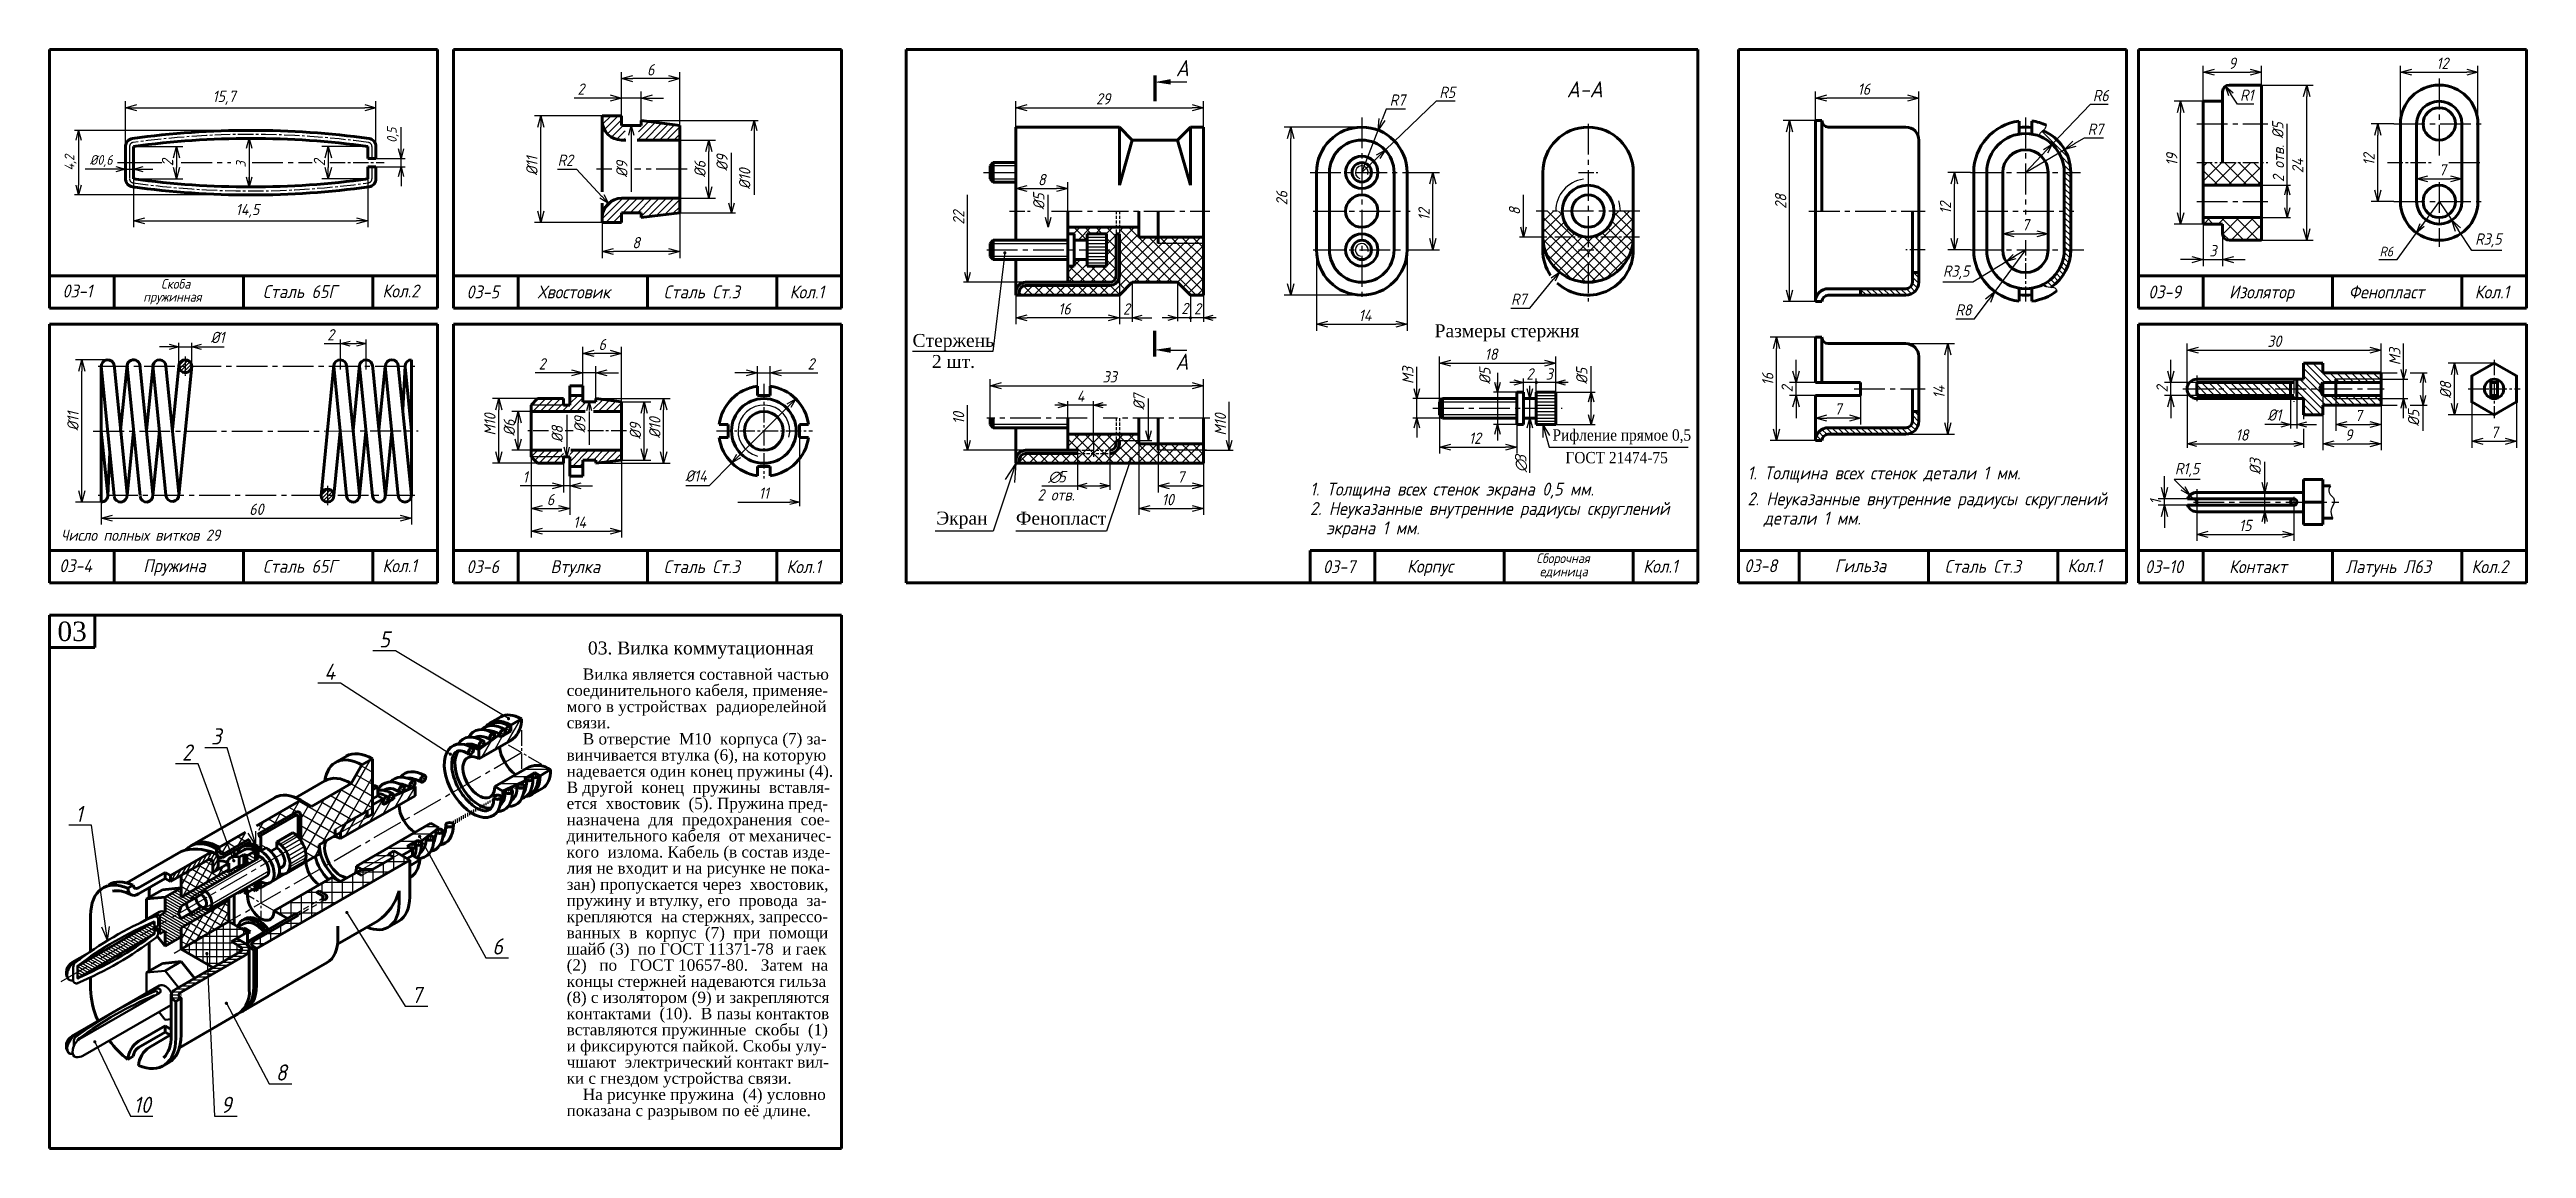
# Model space of a CAD drawing. Header units: millimetres. Extents: x -255 to 511, y 132 to 472.
import ezdxf

# ---------------------------------------------------------------- set-up
doc = ezdxf.new("R2010")
doc.units = ezdxf.units.MM
doc.header["$LTSCALE"] = 0.5
for name, pattern in [('CENTER2', [28.575, 19.05, -3.175, 3.175, -3.175]), ('DASHED', [19.05, 12.7, -6.35]), ('DASHED2', [9.525, 6.35, -3.175]), ('осевая2', [28.575, 19.05, -3.175, 3.175, -3.175])]:
    doc.linetypes.add(name, pattern=pattern)
doc.layers.get('Defpoints').update_dxf_attribs({"color": 5})
doc.styles.get("Standard").update_dxf_attribs({"font": 'isocpeui.ttf', "width": 0.9})
doc.styles.add('стиль1', font='TIMES.TTF')
doc.dimstyles.new('Standart 1', dxfattribs={"dimtxt": 3.5, "dimasz": 3.5, "dimexe": 2, "dimexo": 0, "dimgap": 1, "dimtad": 1, "dimtoh": 1, "dimdec": 0, "dimtxsty": 'Standard', "dimblk": 'OPEN30', "dimcen": 2.5, "dimadec": 0, "dimazin": 0, "dimtfac": 1, "dimtdec": 0, "dimtmove": 0, "dimatfit": 3, "dimldrblk": 'DOTSMALL', "dimfxl": 0, "dimarcsym": 0})
pattern_1 = [(330, (9, -15), (0.47625, 0.8248892), [])]
pattern_2 = [(330, (9, -15), (0.396875, 0.6874077), [])]
pattern_3 = [(330, (9, -15), (0.3175, 0.5499261), [])]
pattern_4 = [(45, (9, -15), (-1.683798, 1.683798), []), (135, (9, -15), (-1.683798, -1.683798), [])]
pattern_5 = [(45, (9, -15), (-1.122532, 1.122532), [])]
pattern_6 = [(45, (-407, 199), (-0.561266, 0.561266), [])]

msp = doc.modelspace()

# ---------------------------------------------------------------- texts
at = {"color": 7, "lineweight": -3, "width": 0.9}
for s, height, p in [('А', 5, (93.46, 463.75)), ('2', 3.5, (95.15, 390.13)), ('2', 3.5, (99.08, 390.04)), ('А', 5, (93.32, 372.9)), ('∅', 3.5, (54, 338.09)), ('5', 3.5, (57.14, 338.09)), ('2 отв. ', 3.5, (50.66, 332.47)), ('5', 5, (-153, 287)), ('4', 5, (-170, 277)), ('3', 5, (-205, 257)), ('2', 5, (-214, 252)), ('1', 5, (-247, 233)), ('6', 5, (-118, 192)), ('7', 5, (-143, 177)), ('8', 5, (-185, 153)), ('10', 5, (-229, 143)), ('9', 5, (-202, 143))]:
    msp.add_text(s, height=height, dxfattribs=at).set_placement(p)
at = {"color": 7, "width": 0.9}
for s, height, p in [('А-А', 5, (214.39, 457.2)), ('03-1', 4, (-251, 395.29)), ('Скоба', 3, (-220.5, 398)), ('Сталь 65Г', 4, (-189, 395.1)), ('Кол.2', 4, (-152, 395.29)), ('03-5', 4, (-126, 395)), ('Хвостовик', 4, (-104, 395)), ('Сталь Ст.3', 4, (-65, 395)), ('Кол.1', 4, (-26, 395)), ('03-9', 4, (394.34, 395)), ('Изолятор', 4, (419.34, 395)), ('Фенопласт', 4, (456.34, 395)), ('Кол.1', 4, (495.34, 395)), ('пружинная', 3, (-226, 394)), ('1. Толщина всех стенок экрана 0,5 мм.', 4, (135, 334)), ('1. Толщина всех стенок детали 1 мм.', 4, (270.34, 339)), ('2. Неуказанные внутренние радиусы скруглений', 4, (135, 328)), ('2. Неуказанные внутренние радиусы скруглений', 4, (270.34, 331)), ('Число полных витков 29', 3.5, (-251.47, 320)), ('экрана 1 мм.', 4, (140, 322)), ('детали 1 мм.', 4, (275.34, 325)), ('03-4', 4, (-252, 310.29)), ('Пружина', 4, (-226, 310.29)), ('Кол.1', 4, (-152, 310.29)), ('Сборочная', 3, (204.98, 313.11)), ('03-8', 4, (269.34, 310.29)), ('Гильза', 4, (297.34, 310.29)), ('Кол.1', 4, (369.34, 310.29)), ('Сталь 65Г', 4, (-189, 310.1)), ('03-6', 4, (-126, 310)), ('Втулка', 4, (-100, 310)), ('Сталь Ст.3', 4, (-65, 310)), ('Кол.1', 4, (-27, 310)), ('03-7', 4, (139, 310)), ('Корпус', 4, (165, 310.14)), ('единица', 3, (206, 309)), ('Кол.1', 4, (238.08, 310.14)), ('Сталь Ст.3', 4, (331.34, 310.1)), ('03-10', 4, (393.34, 310)), ('Контакт', 4, (419.34, 310)), ('Латунь Л63', 4, (455.34, 310)), ('Кол.2', 4, (494.34, 310))]:
    msp.add_text(s, height=height, dxfattribs=at).set_placement(p)
at = {"color": 7, "lineweight": -3, "width": 0.9}
msp.add_text('2 отв.', height=3.5, rotation=90, dxfattribs=at).set_placement((436.34, 431))
at = {"color": 7, "lineweight": -3, "style": 'стиль1'}
for s, p in [('Стержень', (12, 380)), ('2 шт.', (18, 373.5)), ('Экран', (19.35, 325.03)), ('Фенопласт', (44, 325))]:
    msp.add_text(s, height=4, dxfattribs=at).set_placement(p)
at = {"color": 7, "ltscale": 0.5, "style": 'стиль1'}
msp.add_text('Размеры стержня', height=4, dxfattribs=at).set_placement((173.53, 383))
at = {"color": 7, "lineweight": -3, "style": 'стиль1', "width": 0.9}
for s, p in [('Рифление прямое 0,5', (210, 351)), ('ГОСТ 21474-75', (214, 344))]:
    msp.add_text(s, height=3.5, dxfattribs=at).set_placement(p)
at = {"color": 7, "width": 0.9}
for s, p in [('∅', (201.92, 341.22)), ('3', (201.92, 344.3))]:
    msp.add_text(s, height=3.5, rotation=90, dxfattribs=at).set_placement(p)
at = {"color": 7, "lineweight": 60, "style": 'стиль1'}
msp.add_text('03', height=6, dxfattribs=at).set_placement((-252.55, 289))
at = {"color": 7, "style": 'стиль1'}
for s, height, p in [('03. Вилка коммутационная', 4, (-88.42, 284.85)), ('Вилка является составной частью', 3.5, (-90, 277)), ('мого в устройствах  радиорелейной', 3.5, (-95, 267)), ('соединительного кабеля, применяе-', 3.5, (-95, 272)), ('связи.', 3.5, (-95, 262)), ('В отверстие  М10  корпуса (7) за-', 3.5, (-90, 257)), ('винчивается втулка (6), на которую', 3.5, (-95, 252)), ('надевается один конец пружины (4).', 3.5, (-95, 247)), ('В другой  конец  пружины  вставля-', 3.5, (-95, 242)), ('ется  хвостовик  (5). Пружина пред-', 3.5, (-95, 237)), ('динительного кабеля  от механичес-', 3.5, (-95, 227)), ('назначена  для  предохранения  сое-', 3.5, (-95, 232)), ('кого  излома. Кабель (в состав изде-', 3.5, (-95, 222)), ('лия не входит и на рисунке не пока- ', 3.5, (-95, 217)), ('зан) пропускается через  хвостовик,', 3.5, (-95, 212)), ('пружину и втулку, его  провода  за-', 3.5, (-95, 207)), ('крепляются  на стержнях, запрессо-', 3.5, (-95, 202)), ('ванных  в  корпус  (7)  при  помощи ', 3.5, (-95, 197)), ('шайб (3)  по ГОСТ 11371-78  и гаек', 3.5, (-95, 192)), ('концы стержней надеваются гильза', 3.5, (-95, 182)), ('(2)   по   ГОСТ 10657-80.   Затем  на ', 3.5, (-95, 187)), ('(8) с изолятором (9) и закрепляются', 3.5, (-95, 177)), ('контактами  (10).  В пазы контактов', 3.5, (-95, 172)), ('вставляются пружинные  скобы  (1)', 3.5, (-95, 167)), ('и фиксируются пайкой. Скобы улу-', 3.5, (-95, 162)), ('чшают  электрический контакт вил-', 3.5, (-95, 157)), ('ки с гнездом устройства связи. ', 3.5, (-95, 152)), ('На рисунке пружина  (4) условно', 3.5, (-90, 147)), ('показана с разрывом по её длине.', 3.5, (-95, 142))]:
    msp.add_text(s, height=height, dxfattribs=at).set_placement(p)
at = {"color": 7, "lineweight": -3, "attachment_point": 5}
for s, insert, char_height in [('R5', (177.43, 458.75), 3.5), ('R6', (379.63, 457.75), 3.5), ('R1', (424.81, 457.88), 3.5), ('%%c0,6', (-239, 437.5), 3), ('R2', (-95.43, 437.75), 3.5), ('R6', (467.98, 409.5), 3), ('R3,5', (334.9, 403.03), 3.5), ('2', (78.19, 391.73), 3.5), ('R7', (199.57, 394.75), 3.5), ('%%c1', (-203, 382.93), 3.5), ('2', (-168, 383.75), 3.5), ('2', (203, 371.63), 3.5), ('3', (209, 371.63), 3.5), ('4', (64, 364.75), 3.5), ('%%c1', (433.34, 358.93), 3.5), ('18', (423.34, 352.75), 3.5), ('%%c14', (-54.99, 340.06), 3.5), ('R1,5', (406.34, 341.93), 3.5), ('11', (-34, 334.75), 3.5)]:
    msp.add_mtext(s, dxfattribs=dict(at, insert=insert, char_height=char_height))
at = {"color": 7, "lineweight": -3, "attachment_point": 5, "rotation": 90}
for s, insert, char_height in [('0,5', (-148.75, 445.5), 3), ('%%c5', (434.41, 447), 3.5), ('4,2', (-248.5, 437), 3), ('3', (-195.81, 436.51), 3), ('%%c9', (-77.93, 435), 3.5), ('%%c9', (-46.93, 437), 3.5), ('%%c10', (-39.93, 432), 3.5), ('22', (26.25, 420), 3.5), ('%%c5', (51.07, 425), 3.5), ('8', (198.25, 422), 3.5), ('M3', (470.59, 377), 3.5), ('M3', (165.25, 371.18), 3.5), ('%%c5', (189.07, 371), 3.5), ('%%c5', (219.07, 371), 3.5), ('10', (26.25, 358), 3.5), ('%%c7', (82.07, 363), 3.5), ('%%c5', (476.41, 358), 3.5), ('%%c9', (-90.93, 356), 3.5), ('M10', (107.25, 356), 3.5), ('%%c3', (427.41, 343), 3.5)]:
    msp.add_mtext(s, dxfattribs=dict(at, insert=insert, char_height=char_height))
at = {"color": 7, "insert": (-97.93, 353), "char_height": 3.5, "attachment_point": 5, "rotation": 90}
msp.add_mtext('%%c8', dxfattribs=at)

# ---------------------------------------------------------------- blocks, each defined once
blk = doc.blocks.new('_Open30')
at = {"color": 0, "linetype": 'ByBlock', "lineweight": -2}
for p, q in [((-1, 0.27), (0, 0)), ((0, 0), (-1, -0.27)), ((0, 0), (-1, 0))]:
    blk.add_line(p, q, dxfattribs=at)
blk = doc.blocks.new('*D2')
at = {"color": 0, "lineweight": -2}
for p, q in [((501.34, 375), (487.07, 375)), ((489.07, 362.5), (489.07, 371.5)), ((501.34, 359), (487.07, 359))]:
    blk.add_line(p, q, dxfattribs=at)
at = {"layer": 'Defpoints', "color": 0}
for p in [(489.07, 375), (501.34, 375), (501.34, 359)]:
    blk.add_point(p, dxfattribs=at)
at = {"color": 0, "lineweight": -2, "xscale": 3.5, "yscale": 3.5, "zscale": 3.5}
for p, rotation in [((489.07, 375), 90), ((489.07, 359), 270)]:
    blk.add_blockref('_Open30', p, dxfattribs=dict(at, rotation=rotation))
at = {"color": 0, "lineweight": -3, "insert": (486.32, 366.65), "char_height": 3.5, "attachment_point": 5, "rotation": 90}
blk.add_mtext('%%c8', dxfattribs=at)
blk = doc.blocks.new('_DotSmall')
at = {"color": 0, "linetype": 'ByBlock', "const_width": 0.5}
blk.add_lwpolyline([(-0.0625, 0, 1), (0.0625, 0, 1)], format="xyb", close=True, dxfattribs=at)
blk = doc.blocks.new('*D3')
at = {"color": 0, "lineweight": -2}
for p, q in [((494.41, 363), (494.41, 348.79)), ((508.26, 363), (508.26, 348.79)), ((497.91, 350.79), (504.76, 350.79))]:
    blk.add_line(p, q, dxfattribs=at)
at = {"layer": 'Defpoints', "color": 0}
for p in [(494.41, 363), (508.26, 363), (508.26, 350.79)]:
    blk.add_point(p, dxfattribs=at)
at = {"color": 0, "lineweight": -2, "xscale": 3.5, "yscale": 3.5, "zscale": 3.5, "rotation": 180}
blk.add_blockref('_Open30', (494.41, 350.79), dxfattribs=at)
at = {"color": 0, "lineweight": -2, "xscale": 3.5, "yscale": 3.5, "zscale": 3.5}
blk.add_blockref('_Open30', (508.26, 350.79), dxfattribs=at)
at = {"color": 0, "lineweight": -3, "insert": (501.41, 353.56), "char_height": 3.5, "attachment_point": 5}
blk.add_mtext('7', dxfattribs=at)
blk = doc.blocks.new('*D4')
at = {"color": 0, "lineweight": -2}
for p, q in [((452.34, 364), (452.34, 354)), ((466.34, 364), (466.34, 354)), ((455.84, 356), (462.84, 356))]:
    blk.add_line(p, q, dxfattribs=at)
at = {"layer": 'Defpoints', "color": 0}
for p in [(452.34, 364), (466.34, 364), (466.34, 356)]:
    blk.add_point(p, dxfattribs=at)
at = {"color": 0, "lineweight": -2, "xscale": 3.5, "yscale": 3.5, "zscale": 3.5, "rotation": 180}
blk.add_blockref('_Open30', (452.34, 356), dxfattribs=at)
at = {"color": 0, "lineweight": -2, "xscale": 3.5, "yscale": 3.5, "zscale": 3.5}
blk.add_blockref('_Open30', (466.34, 356), dxfattribs=at)
at = {"color": 0, "lineweight": -3, "insert": (459.34, 358.77), "char_height": 3.5, "attachment_point": 5}
blk.add_mtext('7', dxfattribs=at)
blk = doc.blocks.new('*D5')
at = {"color": 0, "lineweight": -2}
for p, q in [((448.34, 365), (448.34, 348)), ((466.34, 365), (466.34, 348)), ((451.84, 350), (462.84, 350))]:
    blk.add_line(p, q, dxfattribs=at)
at = {"layer": 'Defpoints', "color": 0}
for p in [(448.34, 365), (466.34, 365), (466.34, 350)]:
    blk.add_point(p, dxfattribs=at)
at = {"color": 0, "lineweight": -2, "xscale": 3.5, "yscale": 3.5, "zscale": 3.5, "rotation": 180}
blk.add_blockref('_Open30', (448.34, 350), dxfattribs=at)
at = {"color": 0, "lineweight": -2, "xscale": 3.5, "yscale": 3.5, "zscale": 3.5}
blk.add_blockref('_Open30', (466.34, 350), dxfattribs=at)
at = {"color": 0, "lineweight": -3, "insert": (456.34, 352.75), "char_height": 3.5, "attachment_point": 5}
blk.add_mtext('9', dxfattribs=at)
blk = doc.blocks.new('*D6')
at = {"color": 0, "lineweight": -2}
for p, q in [((401.34, 372.5), (401.34, 376)), ((409.34, 369), (399.34, 369)), ((401.34, 365), (401.34, 369)), ((409.34, 365), (399.34, 365)), ((401.34, 361.5), (401.34, 358))]:
    blk.add_line(p, q, dxfattribs=at)
at = {"layer": 'Defpoints', "color": 0}
for p in [(401.34, 369), (409.34, 369), (409.34, 365)]:
    blk.add_point(p, dxfattribs=at)
at = {"color": 0, "lineweight": -2, "xscale": 3.5, "yscale": 3.5, "zscale": 3.5}
for p, rotation in [((401.34, 369), 270), ((401.34, 365), 90)]:
    blk.add_blockref('_Open30', p, dxfattribs=dict(at, rotation=rotation))
at = {"color": 0, "lineweight": -3, "insert": (398.59, 367), "char_height": 3.5, "attachment_point": 5, "rotation": 90}
blk.add_mtext('2', dxfattribs=at)
blk = doc.blocks.new('*D7')
at = {"color": 0, "lineweight": -2}
for p, q in [((406.34, 367), (406.34, 381)), ((409.84, 379), (462.84, 379)), ((466.34, 367), (466.34, 381))]:
    blk.add_line(p, q, dxfattribs=at)
at = {"layer": 'Defpoints', "color": 0}
for p in [(466.34, 379), (406.34, 367), (466.34, 367)]:
    blk.add_point(p, dxfattribs=at)
at = {"color": 0, "lineweight": -2, "xscale": 3.5, "yscale": 3.5, "zscale": 3.5, "rotation": 180}
blk.add_blockref('_Open30', (406.34, 379), dxfattribs=at)
at = {"color": 0, "lineweight": -2, "xscale": 3.5, "yscale": 3.5, "zscale": 3.5}
blk.add_blockref('_Open30', (466.34, 379), dxfattribs=at)
at = {"color": 0, "lineweight": -3, "insert": (433.34, 381.75), "char_height": 3.5, "attachment_point": 5}
blk.add_mtext('30', dxfattribs=at)
blk = doc.blocks.new('*D8')
at = {"color": 0, "lineweight": -2}
for p, q in [((439.34, 330.47), (439.34, 320)), ((409.34, 328), (409.34, 320)), ((412.84, 322), (435.84, 322))]:
    blk.add_line(p, q, dxfattribs=at)
at = {"layer": 'Defpoints', "color": 0}
for p in [(439.34, 330.47), (409.34, 328), (439.34, 322)]:
    blk.add_point(p, dxfattribs=at)
at = {"color": 0, "lineweight": -2, "xscale": 3.5, "yscale": 3.5, "zscale": 3.5, "rotation": 180}
blk.add_blockref('_Open30', (409.34, 322), dxfattribs=at)
at = {"color": 0, "lineweight": -2, "xscale": 3.5, "yscale": 3.5, "zscale": 3.5}
blk.add_blockref('_Open30', (439.34, 322), dxfattribs=at)
at = {"color": 0, "lineweight": -3, "insert": (424.34, 324.75), "char_height": 3.5, "attachment_point": 5}
blk.add_mtext('15', dxfattribs=at)
blk = doc.blocks.new('*D9')
at = {"color": 0, "lineweight": -2}
for p, q in [((399.34, 336.5), (399.34, 340)), ((406.51, 333), (397.34, 333)), ((406.51, 331), (397.34, 331)), ((399.34, 331), (399.34, 333)), ((399.34, 327.5), (399.34, 324))]:
    blk.add_line(p, q, dxfattribs=at)
at = {"layer": 'Defpoints', "color": 0}
for p in [(399.34, 333), (406.51, 333), (406.51, 331)]:
    blk.add_point(p, dxfattribs=at)
at = {"color": 0, "lineweight": -2, "xscale": 3.5, "yscale": 3.5, "zscale": 3.5}
for p, rotation in [((399.34, 333), 270), ((399.34, 331), 90)]:
    blk.add_blockref('_Open30', p, dxfattribs=dict(at, rotation=rotation))
at = {"color": 0, "lineweight": -3, "insert": (396.59, 332), "char_height": 3.5, "attachment_point": 5, "rotation": 90}
blk.add_mtext('1', dxfattribs=at)
blk = doc.blocks.new('*D10')
at = {"color": 0, "lineweight": -2}
for p, q in [((477.34, 431), (477.34, 434)), ((480.84, 432), (487.84, 432)), ((491.34, 432), (491.34, 434))]:
    blk.add_line(p, q, dxfattribs=at)
at = {"layer": 'Defpoints', "color": 0}
for p in [(477.34, 431), (491.34, 432), (491.34, 432)]:
    blk.add_point(p, dxfattribs=at)
at = {"color": 0, "lineweight": -2, "xscale": 3.5, "yscale": 3.5, "zscale": 3.5, "rotation": 180}
blk.add_blockref('_Open30', (477.34, 432), dxfattribs=at)
at = {"color": 0, "lineweight": -2, "xscale": 3.5, "yscale": 3.5, "zscale": 3.5}
blk.add_blockref('_Open30', (491.34, 432), dxfattribs=at)
at = {"color": 0, "lineweight": -3, "insert": (485.34, 434.77), "char_height": 3.5, "attachment_point": 5}
blk.add_mtext('7', dxfattribs=at)
blk = doc.blocks.new('*D11')
at = {"color": 0, "lineweight": -2}
for p, q in [((484.34, 425), (488.22, 419.18)), ((494.43, 409.86), (490.16, 416.26)), ((503.68, 409.86), (494.43, 409.86))]:
    blk.add_line(p, q, dxfattribs=at)
at = {"layer": 'Defpoints', "color": 0}
for p in [(484.34, 425), (488.22, 419.18)]:
    blk.add_point(p, dxfattribs=at)
at = {"color": 0, "lineweight": -2, "xscale": 3.5, "yscale": 3.5, "zscale": 3.5, "rotation": 123.6900650450315}
blk.add_blockref('_Open30', (488.22, 419.18), dxfattribs=at)
at = {"color": 0, "lineweight": -3, "insert": (499.56, 412.96), "char_height": 3.5, "attachment_point": 5}
blk.add_mtext('R3,5', dxfattribs=at)
blk = doc.blocks.new('*D12')
at = {"color": 0, "lineweight": -2}
for p, q in [((470.34, 449), (463.34, 449)), ((465.34, 428.5), (465.34, 445.5)), ((470.34, 425), (463.34, 425))]:
    blk.add_line(p, q, dxfattribs=at)
at = {"layer": 'Defpoints', "color": 0}
for p in [(465.34, 449), (470.34, 449), (470.34, 425)]:
    blk.add_point(p, dxfattribs=at)
at = {"color": 0, "lineweight": -2, "xscale": 3.5, "yscale": 3.5, "zscale": 3.5}
for p, rotation in [((465.34, 449), 90), ((465.34, 425), 270)]:
    blk.add_blockref('_Open30', p, dxfattribs=dict(at, rotation=rotation))
at = {"color": 0, "lineweight": -3, "insert": (462.59, 438), "char_height": 3.5, "attachment_point": 5, "rotation": 90}
blk.add_mtext('12', dxfattribs=at)
blk = doc.blocks.new('*D13')
at = {"color": 0, "lineweight": -2}
for p, q in [((429.34, 461), (445.34, 461)), ((443.34, 416.5), (443.34, 457.5)), ((429.34, 413), (445.34, 413))]:
    blk.add_line(p, q, dxfattribs=at)
at = {"layer": 'Defpoints', "color": 0}
for p in [(429.34, 461), (443.34, 461), (429.34, 413)]:
    blk.add_point(p, dxfattribs=at)
at = {"color": 0, "lineweight": -2, "xscale": 3.5, "yscale": 3.5, "zscale": 3.5}
for p, rotation in [((443.34, 461), 90), ((443.34, 413), 270)]:
    blk.add_blockref('_Open30', p, dxfattribs=dict(at, rotation=rotation))
at = {"color": 0, "lineweight": -3, "insert": (440.59, 436), "char_height": 3.5, "attachment_point": 5, "rotation": 90}
blk.add_mtext('24', dxfattribs=at)
blk = doc.blocks.new('*D14')
at = {"color": 0, "lineweight": -2}
for p, q in [((472.34, 449), (472.34, 467)), ((475.84, 465), (492.84, 465)), ((496.34, 449), (496.34, 467))]:
    blk.add_line(p, q, dxfattribs=at)
at = {"layer": 'Defpoints', "color": 0}
for p in [(496.34, 465), (472.34, 449), (496.34, 449)]:
    blk.add_point(p, dxfattribs=at)
at = {"color": 0, "lineweight": -2, "xscale": 3.5, "yscale": 3.5, "zscale": 3.5, "rotation": 180}
blk.add_blockref('_Open30', (472.34, 465), dxfattribs=at)
at = {"color": 0, "lineweight": -2, "xscale": 3.5, "yscale": 3.5, "zscale": 3.5}
blk.add_blockref('_Open30', (496.34, 465), dxfattribs=at)
at = {"color": 0, "lineweight": -3, "insert": (485.34, 467.75), "char_height": 3.5, "attachment_point": 5}
blk.add_mtext('12', dxfattribs=at)
blk = doc.blocks.new('*D15')
at = {"color": 0, "lineweight": -2}
for p, q in [((411.34, 456), (402.34, 456)), ((404.34, 421.5), (404.34, 452.5)), ((411.34, 418), (402.34, 418))]:
    blk.add_line(p, q, dxfattribs=at)
at = {"layer": 'Defpoints', "color": 0}
for p in [(404.34, 456), (411.34, 456), (411.34, 418)]:
    blk.add_point(p, dxfattribs=at)
at = {"color": 0, "lineweight": -2, "xscale": 3.5, "yscale": 3.5, "zscale": 3.5}
for p, rotation in [((404.34, 456), 90), ((404.34, 418), 270)]:
    blk.add_blockref('_Open30', p, dxfattribs=dict(at, rotation=rotation))
at = {"color": 0, "lineweight": -3, "insert": (401.59, 438), "char_height": 3.5, "attachment_point": 5, "rotation": 90}
blk.add_mtext('19', dxfattribs=at)
blk = doc.blocks.new('*D16')
at = {"color": 0, "lineweight": -2}
for p, q in [((411.34, 418), (411.34, 405)), ((417.34, 418), (417.34, 405)), ((407.84, 407), (404.34, 407)), ((411.34, 407), (417.34, 407)), ((420.84, 407), (424.34, 407))]:
    blk.add_line(p, q, dxfattribs=at)
at = {"layer": 'Defpoints', "color": 0}
for p in [(411.34, 418), (417.34, 418), (417.34, 407)]:
    blk.add_point(p, dxfattribs=at)
at = {"color": 0, "lineweight": -2, "xscale": 3.5, "yscale": 3.5, "zscale": 3.5}
blk.add_blockref('_Open30', (411.34, 407), dxfattribs=at)
at = {"color": 0, "lineweight": -2, "xscale": 3.5, "yscale": 3.5, "zscale": 3.5, "rotation": 180}
blk.add_blockref('_Open30', (417.34, 407), dxfattribs=at)
at = {"color": 0, "lineweight": -3, "insert": (414.34, 409.75), "char_height": 3.5, "attachment_point": 5}
blk.add_mtext('3', dxfattribs=at)
blk = doc.blocks.new('*D17')
at = {"color": 0, "lineweight": -2}
for p, q in [((411.34, 456), (411.34, 467)), ((414.84, 465), (425.84, 465)), ((429.34, 461), (429.34, 467))]:
    blk.add_line(p, q, dxfattribs=at)
at = {"layer": 'Defpoints', "color": 0}
for p in [(429.34, 465), (429.34, 461), (411.34, 456)]:
    blk.add_point(p, dxfattribs=at)
at = {"color": 0, "lineweight": -2, "xscale": 3.5, "yscale": 3.5, "zscale": 3.5, "rotation": 180}
blk.add_blockref('_Open30', (411.34, 465), dxfattribs=at)
at = {"color": 0, "lineweight": -2, "xscale": 3.5, "yscale": 3.5, "zscale": 3.5}
blk.add_blockref('_Open30', (429.34, 465), dxfattribs=at)
at = {"color": 0, "lineweight": -3, "insert": (420.34, 467.75), "char_height": 3.5, "attachment_point": 5}
blk.add_mtext('9', dxfattribs=at)
blk = doc.blocks.new('*D51')
at = {"color": 0, "lineweight": -2}
for p, q in [((320.34, 381), (334.34, 381)), ((332.34, 377.5), (332.34, 356.5)), ((320.34, 353), (334.34, 353))]:
    blk.add_line(p, q, dxfattribs=at)
at = {"layer": 'Defpoints', "color": 0}
for p in [(320.34, 381), (320.34, 353), (332.34, 353)]:
    blk.add_point(p, dxfattribs=at)
at = {"color": 0, "lineweight": -2, "xscale": 3.5, "yscale": 3.5, "zscale": 3.5}
for p, rotation in [((332.34, 381), 90), ((332.34, 353), 270)]:
    blk.add_blockref('_Open30', p, dxfattribs=dict(at, rotation=rotation))
at = {"color": 0, "lineweight": -3, "insert": (329.59, 366), "char_height": 3.5, "attachment_point": 5, "rotation": 90}
blk.add_mtext('14', dxfattribs=at)
blk = doc.blocks.new('*D52')
at = {"color": 0, "lineweight": -2}
for p, q in [((291.34, 365), (291.34, 356)), ((305.34, 365), (305.34, 356)), ((301.84, 358), (294.84, 358))]:
    blk.add_line(p, q, dxfattribs=at)
at = {"layer": 'Defpoints', "color": 0}
for p in [(291.34, 365), (305.34, 365), (291.34, 358)]:
    blk.add_point(p, dxfattribs=at)
at = {"color": 0, "lineweight": -2, "xscale": 3.5, "yscale": 3.5, "zscale": 3.5, "rotation": 180}
blk.add_blockref('_Open30', (291.34, 358), dxfattribs=at)
at = {"color": 0, "lineweight": -2, "xscale": 3.5, "yscale": 3.5, "zscale": 3.5}
blk.add_blockref('_Open30', (305.34, 358), dxfattribs=at)
at = {"color": 0, "lineweight": -3, "insert": (298.34, 360.77), "char_height": 3.5, "attachment_point": 5}
blk.add_mtext('7', dxfattribs=at)
blk = doc.blocks.new('*D53')
at = {"color": 0, "lineweight": -2}
for p, q in [((291.34, 383), (277.34, 383)), ((279.34, 354.5), (279.34, 379.5)), ((291.34, 351), (277.34, 351))]:
    blk.add_line(p, q, dxfattribs=at)
at = {"layer": 'Defpoints', "color": 0}
for p in [(279.34, 383), (291.34, 383), (291.34, 351)]:
    blk.add_point(p, dxfattribs=at)
at = {"color": 0, "lineweight": -2, "xscale": 3.5, "yscale": 3.5, "zscale": 3.5}
for p, rotation in [((279.34, 383), 90), ((279.34, 351), 270)]:
    blk.add_blockref('_Open30', p, dxfattribs=dict(at, rotation=rotation))
at = {"color": 0, "lineweight": -3, "insert": (276.59, 370), "char_height": 3.5, "attachment_point": 5, "rotation": 90}
blk.add_mtext('16', dxfattribs=at)
blk = doc.blocks.new('*D54')
at = {"color": 0, "lineweight": -2}
for p, q in [((291.34, 450), (281.34, 450)), ((283.34, 397.5), (283.34, 446.5)), ((291.34, 394), (281.34, 394))]:
    blk.add_line(p, q, dxfattribs=at)
at = {"layer": 'Defpoints', "color": 0}
for p in [(283.34, 450), (291.34, 450), (291.34, 394)]:
    blk.add_point(p, dxfattribs=at)
at = {"color": 0, "lineweight": -2, "xscale": 3.5, "yscale": 3.5, "zscale": 3.5}
for p, rotation in [((283.34, 450), 90), ((283.34, 394), 270)]:
    blk.add_blockref('_Open30', p, dxfattribs=dict(at, rotation=rotation))
at = {"color": 0, "lineweight": -3, "insert": (280.59, 425), "char_height": 3.5, "attachment_point": 5, "rotation": 90}
blk.add_mtext('28', dxfattribs=at)
blk = doc.blocks.new('*D55')
at = {"color": 0, "lineweight": -2}
for p, q in [((291.34, 444), (291.34, 459)), ((319.84, 457), (294.84, 457)), ((323.34, 444), (323.34, 459))]:
    blk.add_line(p, q, dxfattribs=at)
at = {"layer": 'Defpoints', "color": 0}
for p in [(291.34, 457), (291.34, 444), (323.34, 444)]:
    blk.add_point(p, dxfattribs=at)
at = {"color": 0, "lineweight": -2, "xscale": 3.5, "yscale": 3.5, "zscale": 3.5, "rotation": 180}
blk.add_blockref('_Open30', (291.34, 457), dxfattribs=at)
at = {"color": 0, "lineweight": -2, "xscale": 3.5, "yscale": 3.5, "zscale": 3.5}
blk.add_blockref('_Open30', (323.34, 457), dxfattribs=at)
at = {"color": 0, "lineweight": -3, "insert": (306.34, 459.75), "char_height": 3.5, "attachment_point": 5}
blk.add_mtext('16', dxfattribs=at)
blk = doc.blocks.new('*D56')
at = {"color": 0, "lineweight": -2}
for p, q in [((349.34, 415), (349.34, 417)), ((352.84, 415), (359.84, 415)), ((363.34, 415), (363.34, 417))]:
    blk.add_line(p, q, dxfattribs=at)
at = {"layer": 'Defpoints', "color": 0}
for p in [(349.34, 415), (363.34, 415), (363.34, 415)]:
    blk.add_point(p, dxfattribs=at)
at = {"color": 0, "lineweight": -2, "xscale": 3.5, "yscale": 3.5, "zscale": 3.5, "rotation": 180}
blk.add_blockref('_Open30', (349.34, 415), dxfattribs=at)
at = {"color": 0, "lineweight": -2, "xscale": 3.5, "yscale": 3.5, "zscale": 3.5}
blk.add_blockref('_Open30', (363.34, 415), dxfattribs=at)
at = {"color": 0, "lineweight": -3, "insert": (356.34, 417.77), "char_height": 3.5, "attachment_point": 5}
blk.add_mtext('7', dxfattribs=at)
blk = doc.blocks.new('*D57')
at = {"color": 0, "lineweight": -2}
for p, q in [((374.48, 444.58), (371.45, 442.82)), ((380.46, 444.58), (374.48, 444.58)), ((356.34, 434), (368.43, 441.05))]:
    blk.add_line(p, q, dxfattribs=at)
at = {"layer": 'Defpoints', "color": 0}
for p in [(368.43, 441.05), (356.34, 434)]:
    blk.add_point(p, dxfattribs=at)
at = {"color": 0, "lineweight": -2, "xscale": 3.5, "yscale": 3.5, "zscale": 3.5, "rotation": 210.2564371635281}
blk.add_blockref('_Open30', (368.43, 441.05), dxfattribs=at)
at = {"color": 0, "lineweight": -3, "insert": (377.97, 447.35), "char_height": 3.5, "attachment_point": 5}
blk.add_mtext('R7', dxfattribs=at)
blk = doc.blocks.new('*D58')
at = {"color": 0, "lineweight": -2}
for p, q in [((356.34, 410), (346.83, 397.13)), ((340.59, 388.69), (344.75, 394.32)), ((334.74, 388.69), (340.59, 388.69))]:
    blk.add_line(p, q, dxfattribs=at)
at = {"layer": 'Defpoints', "color": 0}
for p in [(356.34, 410), (346.83, 397.13)]:
    blk.add_point(p, dxfattribs=at)
at = {"color": 0, "lineweight": -2, "xscale": 3.5, "yscale": 3.5, "zscale": 3.5, "rotation": 53.53076560994801}
blk.add_blockref('_Open30', (346.83, 397.13), dxfattribs=at)
at = {"color": 0, "lineweight": -3, "insert": (337.16, 391.44), "char_height": 3.5, "attachment_point": 5}
blk.add_mtext('R8', dxfattribs=at)
blk = doc.blocks.new('*D59')
at = {"color": 0, "lineweight": -2}
for p, q in [((339.34, 434), (332.34, 434)), ((334.34, 413.5), (334.34, 430.5)), ((339.34, 410), (332.34, 410))]:
    blk.add_line(p, q, dxfattribs=at)
at = {"layer": 'Defpoints', "color": 0}
for p in [(334.34, 434), (339.34, 434), (339.34, 410)]:
    blk.add_point(p, dxfattribs=at)
at = {"color": 0, "lineweight": -2, "xscale": 3.5, "yscale": 3.5, "zscale": 3.5}
for p, rotation in [((334.34, 434), 90), ((334.34, 410), 270)]:
    blk.add_blockref('_Open30', p, dxfattribs=dict(at, rotation=rotation))
at = {"color": 0, "lineweight": -3, "insert": (331.59, 423), "char_height": 3.5, "attachment_point": 5, "rotation": 90}
blk.add_mtext('12', dxfattribs=at)
blk = doc.blocks.new('*D60')
at = {"color": 0, "lineweight": -2}
for p, q in [((285.34, 372.5), (285.34, 376)), ((291.34, 369), (283.34, 369)), ((285.34, 365), (285.34, 369)), ((291.34, 365), (283.34, 365)), ((285.34, 361.5), (285.34, 358))]:
    blk.add_line(p, q, dxfattribs=at)
at = {"layer": 'Defpoints', "color": 0}
for p in [(285.34, 369), (291.34, 369), (291.34, 365)]:
    blk.add_point(p, dxfattribs=at)
at = {"color": 0, "lineweight": -2, "xscale": 3.5, "yscale": 3.5, "zscale": 3.5}
for p, rotation in [((285.34, 369), 270), ((285.34, 365), 90)]:
    blk.add_blockref('_Open30', p, dxfattribs=dict(at, rotation=rotation))
at = {"color": 0, "lineweight": -3, "insert": (282.59, 367), "char_height": 3.5, "attachment_point": 5, "rotation": 90}
blk.add_mtext('2', dxfattribs=at)
blk = doc.blocks.new('*D18')
at = {"color": 0, "lineweight": -2}
for p, q in [((175, 359), (175, 347)), ((199, 356), (199, 347)), ((178.5, 349), (195.5, 349))]:
    blk.add_line(p, q, dxfattribs=at)
at = {"layer": 'Defpoints', "color": 0}
for p in [(175, 359), (199, 356), (199, 349)]:
    blk.add_point(p, dxfattribs=at)
at = {"color": 0, "lineweight": -2, "xscale": 3.5, "yscale": 3.5, "zscale": 3.5, "rotation": 180}
blk.add_blockref('_Open30', (175, 349), dxfattribs=at)
at = {"color": 0, "lineweight": -2, "xscale": 3.5, "yscale": 3.5, "zscale": 3.5}
blk.add_blockref('_Open30', (199, 349), dxfattribs=at)
at = {"color": 0, "lineweight": -3, "insert": (186, 351.75), "char_height": 3.5, "attachment_point": 5}
blk.add_mtext('12', dxfattribs=at)
blk = doc.blocks.new('*D19')
at = {"color": 0, "lineweight": -2}
for p, q in [((175, 363), (175, 377)), ((211, 366), (211, 377)), ((178.5, 375), (207.5, 375))]:
    blk.add_line(p, q, dxfattribs=at)
at = {"layer": 'Defpoints', "color": 0}
for p in [(211, 375), (175, 363), (211, 366)]:
    blk.add_point(p, dxfattribs=at)
at = {"color": 0, "lineweight": -2, "xscale": 3.5, "yscale": 3.5, "zscale": 3.5, "rotation": 180}
blk.add_blockref('_Open30', (175, 375), dxfattribs=at)
at = {"color": 0, "lineweight": -2, "xscale": 3.5, "yscale": 3.5, "zscale": 3.5}
blk.add_blockref('_Open30', (211, 375), dxfattribs=at)
at = {"color": 0, "lineweight": -3, "insert": (191, 377.75), "char_height": 3.5, "attachment_point": 5}
blk.add_mtext('18', dxfattribs=at)
blk = doc.blocks.new('*D20')
at = {"color": 0, "lineweight": -2}
for p, q in [((166, 434), (175, 434)), ((173, 413.5), (173, 430.5)), ((166, 410), (175, 410))]:
    blk.add_line(p, q, dxfattribs=at)
at = {"layer": 'Defpoints', "color": 0}
for p in [(166, 434), (173, 434), (166, 410)]:
    blk.add_point(p, dxfattribs=at)
at = {"color": 0, "lineweight": -2, "xscale": 3.5, "yscale": 3.5, "zscale": 3.5}
for p, rotation in [((173, 434), 90), ((173, 410), 270)]:
    blk.add_blockref('_Open30', p, dxfattribs=dict(at, rotation=rotation))
at = {"color": 0, "lineweight": -3, "insert": (170.25, 421), "char_height": 3.5, "attachment_point": 5, "rotation": 90}
blk.add_mtext('12', dxfattribs=at)
blk = doc.blocks.new('*D21')
at = {"color": 0, "lineweight": -2}
for p, q in [((151, 448), (127, 448)), ((129, 399.5), (129, 444.5)), ((151, 396), (127, 396))]:
    blk.add_line(p, q, dxfattribs=at)
at = {"layer": 'Defpoints', "color": 0}
for p in [(129, 448), (151, 448), (151, 396)]:
    blk.add_point(p, dxfattribs=at)
at = {"color": 0, "lineweight": -2, "xscale": 3.5, "yscale": 3.5, "zscale": 3.5}
for p, rotation in [((129, 448), 90), ((129, 396), 270)]:
    blk.add_blockref('_Open30', p, dxfattribs=dict(at, rotation=rotation))
at = {"color": 0, "lineweight": -3, "insert": (126.25, 426), "char_height": 3.5, "attachment_point": 5, "rotation": 90}
blk.add_mtext('26', dxfattribs=at)
blk = doc.blocks.new('*D22')
at = {"color": 0, "lineweight": -2}
for p, q in [((88, 348), (88, 335)), ((102, 338), (102, 335)), ((91.5, 337), (98.5, 337))]:
    blk.add_line(p, q, dxfattribs=at)
at = {"layer": 'Defpoints', "color": 0}
for p in [(88, 348), (102, 338), (102, 337)]:
    blk.add_point(p, dxfattribs=at)
at = {"color": 0, "lineweight": -2, "xscale": 3.5, "yscale": 3.5, "zscale": 3.5, "rotation": 180}
blk.add_blockref('_Open30', (88, 337), dxfattribs=at)
at = {"color": 0, "lineweight": -2, "xscale": 3.5, "yscale": 3.5, "zscale": 3.5}
blk.add_blockref('_Open30', (102, 337), dxfattribs=at)
at = {"color": 0, "lineweight": -3, "insert": (95, 339.77), "char_height": 3.5, "attachment_point": 5}
blk.add_mtext('7', dxfattribs=at)
blk = doc.blocks.new('*D23')
at = {"color": 0, "lineweight": -2}
for p, q in [((82, 350), (82, 328)), ((102, 350), (102, 328)), ((85.5, 330), (98.5, 330))]:
    blk.add_line(p, q, dxfattribs=at)
at = {"layer": 'Defpoints', "color": 0}
for p in [(82, 350), (102, 350), (102, 330)]:
    blk.add_point(p, dxfattribs=at)
at = {"color": 0, "lineweight": -2, "xscale": 3.5, "yscale": 3.5, "zscale": 3.5, "rotation": 180}
blk.add_blockref('_Open30', (82, 330), dxfattribs=at)
at = {"color": 0, "lineweight": -2, "xscale": 3.5, "yscale": 3.5, "zscale": 3.5}
blk.add_blockref('_Open30', (102, 330), dxfattribs=at)
at = {"color": 0, "lineweight": -3, "insert": (91, 332.75), "char_height": 3.5, "attachment_point": 5}
blk.add_mtext('10', dxfattribs=at)
blk = doc.blocks.new('*D24')
at = {"color": 0, "lineweight": -2}
for p, q in [((137, 410), (137, 385)), ((165, 410), (165, 385)), ((140.5, 387), (161.5, 387))]:
    blk.add_line(p, q, dxfattribs=at)
at = {"layer": 'Defpoints', "color": 0}
for p in [(137, 410), (165, 410), (165, 387)]:
    blk.add_point(p, dxfattribs=at)
at = {"color": 0, "lineweight": -2, "xscale": 3.5, "yscale": 3.5, "zscale": 3.5, "rotation": 180}
blk.add_blockref('_Open30', (137, 387), dxfattribs=at)
at = {"color": 0, "lineweight": -2, "xscale": 3.5, "yscale": 3.5, "zscale": 3.5}
blk.add_blockref('_Open30', (165, 387), dxfattribs=at)
at = {"color": 0, "lineweight": -3, "insert": (152, 389.75), "char_height": 3.5, "attachment_point": 5}
blk.add_mtext('14', dxfattribs=at)
blk = doc.blocks.new('*D25')
at = {"color": 0, "lineweight": -2}
for p, q in [((44, 429), (44, 431)), ((60, 422), (60, 431)), ((47.5, 429), (56.5, 429))]:
    blk.add_line(p, q, dxfattribs=at)
at = {"layer": 'Defpoints', "color": 0}
for p in [(44, 429), (60, 429), (60, 422)]:
    blk.add_point(p, dxfattribs=at)
at = {"color": 0, "lineweight": -2, "xscale": 3.5, "yscale": 3.5, "zscale": 3.5, "rotation": 180}
blk.add_blockref('_Open30', (44, 429), dxfattribs=at)
at = {"color": 0, "lineweight": -2, "xscale": 3.5, "yscale": 3.5, "zscale": 3.5}
blk.add_blockref('_Open30', (60, 429), dxfattribs=at)
at = {"color": 0, "lineweight": -3, "insert": (52, 431.75), "char_height": 3.5, "attachment_point": 5}
blk.add_mtext('8', dxfattribs=at)
blk = doc.blocks.new('*D26')
at = {"color": 0, "lineweight": -2}
for p, q in [((36, 358), (36, 370)), ((39.5, 368), (98.5, 368)), ((102, 358), (102, 370))]:
    blk.add_line(p, q, dxfattribs=at)
at = {"layer": 'Defpoints', "color": 0}
for p in [(102, 368), (36, 358), (102, 358)]:
    blk.add_point(p, dxfattribs=at)
at = {"color": 0, "lineweight": -2, "xscale": 3.5, "yscale": 3.5, "zscale": 3.5, "rotation": 180}
blk.add_blockref('_Open30', (36, 368), dxfattribs=at)
at = {"color": 0, "lineweight": -2, "xscale": 3.5, "yscale": 3.5, "zscale": 3.5}
blk.add_blockref('_Open30', (102, 368), dxfattribs=at)
at = {"color": 0, "lineweight": -3, "insert": (73, 370.75), "char_height": 3.5, "attachment_point": 5}
blk.add_mtext('33', dxfattribs=at)
blk = doc.blocks.new('*D27')
at = {"color": 0, "lineweight": -2}
for p, q in [((44, 396), (44, 387)), ((76, 396), (76, 387)), ((72.5, 389), (47.5, 389))]:
    blk.add_line(p, q, dxfattribs=at)
at = {"layer": 'Defpoints', "color": 0}
for p in [(44, 396), (76, 396), (44, 389)]:
    blk.add_point(p, dxfattribs=at)
at = {"color": 0, "lineweight": -2, "xscale": 3.5, "yscale": 3.5, "zscale": 3.5, "rotation": 180}
blk.add_blockref('_Open30', (44, 389), dxfattribs=at)
at = {"color": 0, "lineweight": -2, "xscale": 3.5, "yscale": 3.5, "zscale": 3.5}
blk.add_blockref('_Open30', (76, 389), dxfattribs=at)
at = {"color": 0, "lineweight": -3, "insert": (59, 391.75), "char_height": 3.5, "attachment_point": 5}
blk.add_mtext('16', dxfattribs=at)
blk = doc.blocks.new('*D28')
at = {"color": 0, "lineweight": -2}
for p, q in [((158.54, 453.6), (157.28, 450.33)), ((164.53, 453.6), (158.54, 453.6)), ((151, 434), (156.03, 447.07))]:
    blk.add_line(p, q, dxfattribs=at)
at = {"layer": 'Defpoints', "color": 0}
for p in [(156.03, 447.07), (151, 434)]:
    blk.add_point(p, dxfattribs=at)
at = {"color": 0, "lineweight": -2, "xscale": 3.5, "yscale": 3.5, "zscale": 3.5, "rotation": 248.9624889745791}
blk.add_blockref('_Open30', (156.03, 447.07), dxfattribs=at)
at = {"color": 0, "lineweight": -3, "insert": (162.03, 456.37), "char_height": 3.5, "attachment_point": 5}
blk.add_mtext('R7', dxfattribs=at)
blk = doc.blocks.new('*D29')
at = {"color": 0, "lineweight": -2}
for p, q in [((44, 448), (44, 456)), ((47.5, 454), (98.5, 454)), ((102, 448), (102, 456))]:
    blk.add_line(p, q, dxfattribs=at)
at = {"layer": 'Defpoints', "color": 0}
for p in [(102, 454), (44, 448), (102, 448)]:
    blk.add_point(p, dxfattribs=at)
at = {"color": 0, "lineweight": -2, "xscale": 3.5, "yscale": 3.5, "zscale": 3.5, "rotation": 180}
blk.add_blockref('_Open30', (44, 454), dxfattribs=at)
at = {"color": 0, "lineweight": -2, "xscale": 3.5, "yscale": 3.5, "zscale": 3.5}
blk.add_blockref('_Open30', (102, 454), dxfattribs=at)
at = {"color": 0, "lineweight": -3, "insert": (71, 456.75), "char_height": 3.5, "attachment_point": 5}
blk.add_mtext('29', dxfattribs=at)
blk = doc.blocks.new('*D30')
at = {"color": 0, "lineweight": -2}
for p, q in [((-39.5, 372), (-43, 372)), ((-36, 367.86), (-36, 374)), ((-36, 372), (-32, 372)), ((-32, 367.86), (-32, 374)), ((-28.5, 372), (-17.28, 372))]:
    blk.add_line(p, q, dxfattribs=at)
at = {"layer": 'Defpoints', "color": 0}
for p in [(-36, 367.86), (-32, 372), (-32, 367.86)]:
    blk.add_point(p, dxfattribs=at)
at = {"color": 0, "lineweight": -2, "xscale": 3.5, "yscale": 3.5, "zscale": 3.5}
blk.add_blockref('_Open30', (-36, 372), dxfattribs=at)
at = {"color": 0, "lineweight": -2, "xscale": 3.5, "yscale": 3.5, "zscale": 3.5, "rotation": 180}
blk.add_blockref('_Open30', (-32, 372), dxfattribs=at)
at = {"color": 0, "lineweight": -3, "insert": (-19.4, 374.75), "char_height": 3.5, "attachment_point": 5}
blk.add_mtext('2', dxfattribs=at)
blk = doc.blocks.new('*D31')
at = {"color": 0, "lineweight": -2}
for p, q in [((-106, 360), (-112, 360)), ((-110, 351.5), (-110, 356.5)), ((-106, 348), (-112, 348))]:
    blk.add_line(p, q, dxfattribs=at)
at = {"layer": 'Defpoints', "color": 0}
for p in [(-110, 360), (-106, 360), (-106, 348)]:
    blk.add_point(p, dxfattribs=at)
at = {"color": 0, "lineweight": -2, "xscale": 3.5, "yscale": 3.5, "zscale": 3.5}
for p, rotation in [((-110, 360), 90), ((-110, 348), 270)]:
    blk.add_blockref('_Open30', p, dxfattribs=dict(at, rotation=rotation))
at = {"color": 0, "lineweight": -3, "insert": (-112.75, 355), "char_height": 3.5, "attachment_point": 5, "rotation": 90}
blk.add_mtext('%%c6', dxfattribs=at)
blk = doc.blocks.new('*D32')
at = {"color": 0, "lineweight": -2}
for p, q in [((-104, 364), (-118, 364)), ((-116, 347.5), (-116, 360.5)), ((-104, 344), (-118, 344))]:
    blk.add_line(p, q, dxfattribs=at)
at = {"layer": 'Defpoints', "color": 0}
for p in [(-116, 364), (-104, 364), (-104, 344)]:
    blk.add_point(p, dxfattribs=at)
at = {"color": 0, "lineweight": -2, "xscale": 3.5, "yscale": 3.5, "zscale": 3.5}
for p, rotation in [((-116, 364), 90), ((-116, 344), 270)]:
    blk.add_blockref('_Open30', p, dxfattribs=dict(at, rotation=rotation))
at = {"color": 0, "lineweight": -3, "insert": (-118.75, 356), "char_height": 3.5, "attachment_point": 5, "rotation": 90}
blk.add_mtext('M10', dxfattribs=at)
blk = doc.blocks.new('*D33')
at = {"color": 0, "lineweight": -2}
for p, q in [((-78, 363), (-69, 363)), ((-71, 348.5), (-71, 359.5)), ((-78, 345), (-69, 345))]:
    blk.add_line(p, q, dxfattribs=at)
at = {"layer": 'Defpoints', "color": 0}
for p in [(-78, 363), (-71, 363), (-78, 345)]:
    blk.add_point(p, dxfattribs=at)
at = {"color": 0, "lineweight": -2, "xscale": 3.5, "yscale": 3.5, "zscale": 3.5}
for p, rotation in [((-71, 363), 90), ((-71, 345), 270)]:
    blk.add_blockref('_Open30', p, dxfattribs=dict(at, rotation=rotation))
at = {"color": 0, "lineweight": -3, "insert": (-73.75, 354), "char_height": 3.5, "attachment_point": 5, "rotation": 90}
blk.add_mtext('%%c9', dxfattribs=at)
blk = doc.blocks.new('*D34')
at = {"color": 0, "lineweight": -2}
for p, q in [((-86, 364), (-63, 364)), ((-65, 347.5), (-65, 360.5)), ((-86, 344), (-63, 344))]:
    blk.add_line(p, q, dxfattribs=at)
at = {"layer": 'Defpoints', "color": 0}
for p in [(-86, 364), (-65, 364), (-86, 344)]:
    blk.add_point(p, dxfattribs=at)
at = {"color": 0, "lineweight": -2, "xscale": 3.5, "yscale": 3.5, "zscale": 3.5}
for p, rotation in [((-65, 364), 90), ((-65, 344), 270)]:
    blk.add_blockref('_Open30', p, dxfattribs=dict(at, rotation=rotation))
at = {"color": 0, "lineweight": -3, "insert": (-67.75, 355), "char_height": 3.5, "attachment_point": 5, "rotation": 90}
blk.add_mtext('%%c10', dxfattribs=at)
blk = doc.blocks.new('*D35')
at = {"color": 0, "lineweight": -2}
for p, q in [((-96, 344), (-96, 335)), ((-94, 340), (-94, 335)), ((-99.5, 337), (-109.39, 337)), ((-94, 337), (-96, 337)), ((-90.5, 337), (-87, 337))]:
    blk.add_line(p, q, dxfattribs=at)
at = {"layer": 'Defpoints', "color": 0}
for p in [(-96, 344), (-94, 340), (-94, 337)]:
    blk.add_point(p, dxfattribs=at)
at = {"color": 0, "lineweight": -2, "xscale": 3.5, "yscale": 3.5, "zscale": 3.5}
blk.add_blockref('_Open30', (-96, 337), dxfattribs=at)
at = {"color": 0, "lineweight": -2, "xscale": 3.5, "yscale": 3.5, "zscale": 3.5, "rotation": 180}
blk.add_blockref('_Open30', (-94, 337), dxfattribs=at)
at = {"color": 0, "lineweight": -3, "insert": (-107.82, 339.75), "char_height": 3.5, "attachment_point": 5}
blk.add_mtext('1', dxfattribs=at)
blk = doc.blocks.new('*D36')
at = {"color": 0, "lineweight": -2}
for p, q in [((-106, 346), (-106, 328)), ((-94, 346), (-94, 328)), ((-102.5, 330), (-97.5, 330))]:
    blk.add_line(p, q, dxfattribs=at)
at = {"layer": 'Defpoints', "color": 0}
for p in [(-106, 346), (-94, 346), (-94, 330)]:
    blk.add_point(p, dxfattribs=at)
at = {"color": 0, "lineweight": -2, "xscale": 3.5, "yscale": 3.5, "zscale": 3.5, "rotation": 180}
blk.add_blockref('_Open30', (-106, 330), dxfattribs=at)
at = {"color": 0, "lineweight": -2, "xscale": 3.5, "yscale": 3.5, "zscale": 3.5}
blk.add_blockref('_Open30', (-94, 330), dxfattribs=at)
at = {"color": 0, "lineweight": -3, "insert": (-100, 332.75), "char_height": 3.5, "attachment_point": 5}
blk.add_mtext('6', dxfattribs=at)
blk = doc.blocks.new('*D37')
at = {"color": 0, "lineweight": -2}
for p, q in [((-90, 363), (-90, 380)), ((-81.5, 378), (-86.5, 378)), ((-78, 363), (-78, 380))]:
    blk.add_line(p, q, dxfattribs=at)
at = {"layer": 'Defpoints', "color": 0}
for p in [(-90, 378), (-90, 363), (-78, 363)]:
    blk.add_point(p, dxfattribs=at)
at = {"color": 0, "lineweight": -2, "xscale": 3.5, "yscale": 3.5, "zscale": 3.5, "rotation": 180}
blk.add_blockref('_Open30', (-90, 378), dxfattribs=at)
at = {"color": 0, "lineweight": -2, "xscale": 3.5, "yscale": 3.5, "zscale": 3.5}
blk.add_blockref('_Open30', (-78, 378), dxfattribs=at)
at = {"color": 0, "lineweight": -3, "insert": (-84, 380.75), "char_height": 3.5, "attachment_point": 5}
blk.add_mtext('6', dxfattribs=at)
blk = doc.blocks.new('*D38')
at = {"color": 0, "lineweight": -2}
for p, q in [((-93.5, 372), (-104.72, 372)), ((-90, 364), (-90, 374)), ((-86, 372), (-90, 372)), ((-86, 364), (-86, 374)), ((-82.5, 372), (-79, 372))]:
    blk.add_line(p, q, dxfattribs=at)
at = {"layer": 'Defpoints', "color": 0}
for p in [(-90, 372), (-90, 364), (-86, 364)]:
    blk.add_point(p, dxfattribs=at)
at = {"color": 0, "lineweight": -2, "xscale": 3.5, "yscale": 3.5, "zscale": 3.5}
blk.add_blockref('_Open30', (-90, 372), dxfattribs=at)
at = {"color": 0, "lineweight": -2, "xscale": 3.5, "yscale": 3.5, "zscale": 3.5, "rotation": 180}
blk.add_blockref('_Open30', (-86, 372), dxfattribs=at)
at = {"color": 0, "lineweight": -3, "insert": (-102.6, 374.75), "char_height": 3.5, "attachment_point": 5}
blk.add_mtext('2', dxfattribs=at)
blk = doc.blocks.new('*D39')
at = {"color": 0, "lineweight": -2}
for p, q in [((-78, 345), (-78, 321)), ((-106, 330), (-106, 321)), ((-102.5, 323), (-81.5, 323))]:
    blk.add_line(p, q, dxfattribs=at)
at = {"layer": 'Defpoints', "color": 0}
for p in [(-78, 345), (-106, 330), (-78, 323)]:
    blk.add_point(p, dxfattribs=at)
at = {"color": 0, "lineweight": -2, "xscale": 3.5, "yscale": 3.5, "zscale": 3.5, "rotation": 180}
blk.add_blockref('_Open30', (-106, 323), dxfattribs=at)
at = {"color": 0, "lineweight": -2, "xscale": 3.5, "yscale": 3.5, "zscale": 3.5}
blk.add_blockref('_Open30', (-78, 323), dxfattribs=at)
at = {"color": 0, "lineweight": -3, "insert": (-91, 325.75), "char_height": 3.5, "attachment_point": 5}
blk.add_mtext('14', dxfattribs=at)
blk = doc.blocks.new('*D40')
at = {"color": 0, "lineweight": -2}
for p, q in [((-78, 448.5), (-78, 465)), ((-63.5, 463), (-74.5, 463)), ((-60, 448.5), (-60, 465))]:
    blk.add_line(p, q, dxfattribs=at)
at = {"layer": 'Defpoints', "color": 0}
for p in [(-78, 463), (-78, 448.5), (-60, 448.5)]:
    blk.add_point(p, dxfattribs=at)
at = {"color": 0, "lineweight": -2, "xscale": 3.5, "yscale": 3.5, "zscale": 3.5, "rotation": 180}
blk.add_blockref('_Open30', (-78, 463), dxfattribs=at)
at = {"color": 0, "lineweight": -2, "xscale": 3.5, "yscale": 3.5, "zscale": 3.5}
blk.add_blockref('_Open30', (-60, 463), dxfattribs=at)
at = {"color": 0, "lineweight": -3, "insert": (-69, 465.75), "char_height": 3.5, "attachment_point": 5}
blk.add_mtext('6', dxfattribs=at)
blk = doc.blocks.new('*D41')
at = {"color": 0, "lineweight": -2}
for p, q in [((-81.5, 457), (-92.72, 457)), ((-78, 450), (-78, 459)), ((-72, 457), (-78, 457)), ((-72, 450), (-72, 459)), ((-68.5, 457), (-65, 457))]:
    blk.add_line(p, q, dxfattribs=at)
at = {"layer": 'Defpoints', "color": 0}
for p in [(-78, 457), (-78, 450), (-72, 450)]:
    blk.add_point(p, dxfattribs=at)
at = {"color": 0, "lineweight": -2, "xscale": 3.5, "yscale": 3.5, "zscale": 3.5}
blk.add_blockref('_Open30', (-78, 457), dxfattribs=at)
at = {"color": 0, "lineweight": -2, "xscale": 3.5, "yscale": 3.5, "zscale": 3.5, "rotation": 180}
blk.add_blockref('_Open30', (-72, 457), dxfattribs=at)
at = {"color": 0, "lineweight": -3, "insert": (-90.6, 459.75), "char_height": 3.5, "attachment_point": 5}
blk.add_mtext('2', dxfattribs=at)
blk = doc.blocks.new('*D42')
at = {"color": 0, "lineweight": -2}
for p, q in [((-60, 421.5), (-60, 407.5)), ((-84, 418.5), (-84, 407.5)), ((-63.5, 409.5), (-80.5, 409.5))]:
    blk.add_line(p, q, dxfattribs=at)
at = {"layer": 'Defpoints', "color": 0}
for p in [(-60, 421.5), (-84, 418.5), (-84, 409.5)]:
    blk.add_point(p, dxfattribs=at)
at = {"color": 0, "lineweight": -2, "xscale": 3.5, "yscale": 3.5, "zscale": 3.5, "rotation": 180}
blk.add_blockref('_Open30', (-84, 409.5), dxfattribs=at)
at = {"color": 0, "lineweight": -2, "xscale": 3.5, "yscale": 3.5, "zscale": 3.5}
blk.add_blockref('_Open30', (-60, 409.5), dxfattribs=at)
at = {"color": 0, "lineweight": -3, "insert": (-73.5, 412.25), "char_height": 3.5, "attachment_point": 5}
blk.add_mtext('8', dxfattribs=at)
blk = doc.blocks.new('*D43')
at = {"color": 0, "lineweight": -2}
for p, q in [((-84, 451.5), (-105, 451.5)), ((-103, 422), (-103, 448)), ((-84, 418.5), (-105, 418.5))]:
    blk.add_line(p, q, dxfattribs=at)
at = {"layer": 'Defpoints', "color": 0}
for p in [(-103, 451.5), (-84, 451.5), (-84, 418.5)]:
    blk.add_point(p, dxfattribs=at)
at = {"color": 0, "lineweight": -2, "xscale": 3.5, "yscale": 3.5, "zscale": 3.5}
for p, rotation in [((-103, 451.5), 90), ((-103, 418.5), 270)]:
    blk.add_blockref('_Open30', p, dxfattribs=dict(at, rotation=rotation))
at = {"color": 0, "lineweight": -3, "insert": (-105.75, 436), "char_height": 3.5, "attachment_point": 5, "rotation": 90}
blk.add_mtext('%%c11', dxfattribs=at)
blk = doc.blocks.new('*D44')
at = {"color": 0, "lineweight": -2}
for p, q in [((-60, 444), (-49, 444)), ((-51, 429.5), (-51, 440.5)), ((-60, 426), (-49, 426))]:
    blk.add_line(p, q, dxfattribs=at)
at = {"layer": 'Defpoints', "color": 0}
for p in [(-60, 444), (-51, 444), (-60, 426)]:
    blk.add_point(p, dxfattribs=at)
at = {"color": 0, "lineweight": -2, "xscale": 3.5, "yscale": 3.5, "zscale": 3.5}
for p, rotation in [((-51, 444), 90), ((-51, 426), 270)]:
    blk.add_blockref('_Open30', p, dxfattribs=dict(at, rotation=rotation))
at = {"color": 0, "lineweight": -3, "insert": (-53.75, 435), "char_height": 3.5, "attachment_point": 5, "rotation": 90}
blk.add_mtext('%%c6', dxfattribs=at)
blk = doc.blocks.new('*D45')
at = {"color": 0, "lineweight": -2}
for p, q in [((-239, 334), (-239, 325)), ((-143, 334), (-143, 325)), ((-235.5, 327), (-146.5, 327))]:
    blk.add_line(p, q, dxfattribs=at)
at = {"layer": 'Defpoints', "color": 0}
for p in [(-239, 334), (-143, 334), (-143, 327)]:
    blk.add_point(p, dxfattribs=at)
at = {"color": 0, "lineweight": -2, "xscale": 3.5, "yscale": 3.5, "zscale": 3.5, "rotation": 180}
blk.add_blockref('_Open30', (-239, 327), dxfattribs=at)
at = {"color": 0, "lineweight": -2, "xscale": 3.5, "yscale": 3.5, "zscale": 3.5}
blk.add_blockref('_Open30', (-143, 327), dxfattribs=at)
at = {"color": 0, "lineweight": -3, "insert": (-191, 329.75), "char_height": 3.5, "attachment_point": 5}
blk.add_mtext('60', dxfattribs=at)
blk = doc.blocks.new('*D46')
at = {"color": 0, "lineweight": -2}
for p, q in [((-237, 376), (-247, 376)), ((-245, 335.5), (-245, 372.5)), ((-239, 332), (-247, 332))]:
    blk.add_line(p, q, dxfattribs=at)
at = {"layer": 'Defpoints', "color": 0}
for p in [(-245, 376), (-237, 376), (-239, 332)]:
    blk.add_point(p, dxfattribs=at)
at = {"color": 0, "lineweight": -2, "xscale": 3.5, "yscale": 3.5, "zscale": 3.5}
for p, rotation in [((-245, 376), 90), ((-245, 332), 270)]:
    blk.add_blockref('_Open30', p, dxfattribs=dict(at, rotation=rotation))
at = {"color": 0, "lineweight": -3, "insert": (-247.75, 357), "char_height": 3.5, "attachment_point": 5, "rotation": 90}
blk.add_mtext('%%c11', dxfattribs=at)
blk = doc.blocks.new('*D47')
at = {"color": 0, "lineweight": -2}
for p, q in [((-231.5, 441), (-231.5, 456)), ((-228, 454), (-157.5, 454)), ((-154, 441), (-154, 456))]:
    blk.add_line(p, q, dxfattribs=at)
at = {"layer": 'Defpoints', "color": 0}
for p in [(-154, 454), (-231.5, 441), (-154, 441)]:
    blk.add_point(p, dxfattribs=at)
at = {"color": 0, "lineweight": -2, "xscale": 3.5, "yscale": 3.5, "zscale": 3.5, "rotation": 180}
blk.add_blockref('_Open30', (-231.5, 454), dxfattribs=at)
at = {"color": 0, "lineweight": -2, "xscale": 3.5, "yscale": 3.5, "zscale": 3.5}
blk.add_blockref('_Open30', (-154, 454), dxfattribs=at)
at = {"color": 0, "lineweight": -3, "insert": (-201, 457.1), "char_height": 3.5, "attachment_point": 5}
blk.add_mtext('15,7', dxfattribs=at)
blk = doc.blocks.new('*D48')
at = {"color": 0, "lineweight": -2}
for p, q in [((-229, 432), (-229, 417)), ((-156.5, 432), (-156.5, 417)), ((-225.5, 419), (-160, 419))]:
    blk.add_line(p, q, dxfattribs=at)
at = {"layer": 'Defpoints', "color": 0}
for p in [(-229, 432), (-156.5, 432), (-156.5, 419)]:
    blk.add_point(p, dxfattribs=at)
at = {"color": 0, "lineweight": -2, "xscale": 3.5, "yscale": 3.5, "zscale": 3.5, "rotation": 180}
blk.add_blockref('_Open30', (-229, 419), dxfattribs=at)
at = {"color": 0, "lineweight": -2, "xscale": 3.5, "yscale": 3.5, "zscale": 3.5}
blk.add_blockref('_Open30', (-156.5, 419), dxfattribs=at)
at = {"color": 0, "lineweight": -3, "insert": (-193.75, 422.1), "char_height": 3.5, "attachment_point": 5}
blk.add_mtext('14,5', dxfattribs=at)
blk = doc.blocks.new('*D49')
at = {"color": 0, "lineweight": -2}
for p, q in [((-156.5, 441.99), (-170.75, 441.99)), ((-168.75, 438.49), (-168.75, 435.5)), ((-156.5, 432), (-170.75, 432))]:
    blk.add_line(p, q, dxfattribs=at)
at = {"layer": 'Defpoints', "color": 0}
for p in [(-156.5, 441.99), (-168.75, 432), (-156.5, 432)]:
    blk.add_point(p, dxfattribs=at)
at = {"color": 0, "lineweight": -2, "xscale": 3.5, "yscale": 3.5, "zscale": 3.5}
for p, rotation in [((-168.75, 441.99), 90), ((-168.75, 432), 270)]:
    blk.add_blockref('_Open30', p, dxfattribs=dict(at, rotation=rotation))
at = {"color": 0, "lineweight": -3, "insert": (-171.5, 436.99), "char_height": 3.5, "attachment_point": 5, "rotation": 90}
blk.add_mtext('2', dxfattribs=at)
blk = doc.blocks.new('*D50')
at = {"color": 0, "lineweight": -2}
for p, q in [((-229, 442), (-213.75, 442)), ((-215.75, 438.5), (-215.75, 435.5)), ((-229, 432), (-213.75, 432))]:
    blk.add_line(p, q, dxfattribs=at)
at = {"layer": 'Defpoints', "color": 0}
for p in [(-229, 442), (-229, 432), (-215.75, 432)]:
    blk.add_point(p, dxfattribs=at)
at = {"color": 0, "lineweight": -2, "xscale": 3.5, "yscale": 3.5, "zscale": 3.5}
for p, rotation in [((-215.75, 442), 90), ((-215.75, 432), 270)]:
    blk.add_blockref('_Open30', p, dxfattribs=dict(at, rotation=rotation))
at = {"color": 0, "lineweight": -3, "insert": (-218.5, 437), "char_height": 3.5, "attachment_point": 5, "rotation": 90}
blk.add_mtext('2', dxfattribs=at)

# ---------------------------------------------------------------- dimensions: what is measured, and where the dimension line sits
at = {"color": 7, "lineweight": -3}
for base, p1, p2, text, picture, middle in [((-78, 463), (-60, 448.5), (-78, 448.5), '6', '*D40', (-69, 463)), ((429.34, 465), (411.34, 456), (429.34, 461), '9', '*D17', (420.34, 465)), ((496.34, 465), (472.34, 449), (496.34, 449), '12', '*D14', (485.34, 465)), ((-78, 457), (-72, 450), (-78, 450), '2', '*D41', (-90.6, 457)), ((291.34, 457), (323.34, 444), (291.34, 444), '16', '*D55', (306.34, 457)), ((-154, 454), (-231.5, 441), (-154, 441), '15,7', '*D47', (-201, 454)), ((102, 454), (44, 448), (102, 448), '29', '*D29', (71, 454)), ((491.34, 432), (477.34, 431), (491.34, 432), '7', '*D10', (485.34, 432)), ((-156.5, 419), (-229, 432), (-156.5, 432), '14,5', '*D48', (-193.75, 419)), ((60, 429), (44, 429), (60, 422), '8', '*D25', (52, 429)), ((-84, 409.5), (-60, 421.5), (-84, 418.5), '8', '*D42', (-73.5, 409.5)), ((363.34, 415), (349.34, 415), (363.34, 415), '7', '*D56', (356.34, 415)), ((417.34, 407), (411.34, 418), (417.34, 418), '3', '*D16', (414.34, 407)), ((165, 387), (137, 410), (165, 410), '14', '*D24', (152, 387)), ((44, 389), (76, 396), (44, 396), '16', '*D27', (59, 389)), ((466.34, 379), (406.34, 367), (466.34, 367), '30', '*D7', (433.34, 379)), ((-90, 372), (-86, 364), (-90, 364), '2', '*D38', (-102.6, 372)), ((-90, 378), (-78, 363), (-90, 363), '6', '*D37', (-84, 378)), ((-32, 372), (-36, 367.86), (-32, 367.86), '2', '*D30', (-19.4, 372)), ((211, 375), (175, 363), (211, 366), '18', '*D19', (191, 375)), ((102, 368), (36, 358), (102, 358), '33', '*D26', (73, 368)), ((291.34, 358), (305.34, 365), (291.34, 365), '7', '*D52', (298.34, 358)), ((466.34, 350), (448.34, 365), (466.34, 365), '9', '*D5', (456.34, 350)), ((466.34, 356), (452.34, 364), (466.34, 364), '7', '*D4', (459.34, 356)), ((508.26, 350.79), (494.41, 363), (508.26, 363), '7', '*D3', (501.41, 350.79)), ((199, 349), (175, 359), (199, 356), '12', '*D18', (186, 349)), ((-94, 330), (-106, 346), (-94, 346), '6', '*D36', (-100, 330)), ((-78, 323), (-106, 330), (-78, 345), '14', '*D39', (-91, 323)), ((102, 330), (82, 350), (102, 350), '10', '*D23', (91, 330)), ((102, 337), (88, 348), (102, 338), '7', '*D22', (95, 337)), ((-94, 337), (-96, 344), (-94, 340), '1', '*D35', (-107.82, 337)), ((-143, 327), (-239, 334), (-143, 334), '60', '*D45', (-191, 327)), ((439.34, 322), (409.34, 328), (439.34, 330.47), '15', '*D8', (424.34, 322))]:
    dim = msp.add_linear_dim(base=base, p1=p1, p2=p2, text=text, dimstyle='Standart 1', dxfattribs=at)
    dim.commit()
    dim.dimension.update_dxf_attribs({"geometry": picture, "text_midpoint": middle, "dimtype": 160})
for base, p1, p2, text, picture, middle in [((443.34, 461), (429.34, 413), (429.34, 461), '24', '*D13', (443.34, 436)), ((404.34, 456), (411.34, 418), (411.34, 456), '19', '*D15', (404.34, 438)), ((-103, 451.5), (-84, 418.5), (-84, 451.5), '%%c11', '*D43', (-103, 436)), ((129, 448), (151, 396), (151, 448), '26', '*D21', (129, 426)), ((283.34, 450), (291.34, 394), (291.34, 450), '28', '*D54', (283.34, 425)), ((465.34, 449), (470.34, 425), (470.34, 449), '12', '*D12', (465.34, 438)), ((-215.75, 432), (-229, 442), (-229, 432), '2', '*D50', (-215.75, 437)), ((-168.75, 432), (-156.5, 441.99), (-156.5, 432), '2', '*D49', (-168.75, 436.99)), ((-51, 444), (-60, 426), (-60, 444), '%%c6', '*D44', (-51, 435)), ((173, 434), (166, 410), (166, 434), '12', '*D20', (173, 421)), ((334.34, 434), (339.34, 410), (339.34, 434), '12', '*D59', (334.34, 423)), ((-245, 376), (-239, 332), (-237, 376), '%%c11', '*D46', (-245, 357)), ((279.34, 383), (291.34, 351), (291.34, 383), '16', '*D53', (279.34, 370)), ((285.34, 369), (291.34, 365), (291.34, 369), '2', '*D60', (285.34, 367)), ((332.34, 353), (320.34, 381), (320.34, 353), '14', '*D51', (332.34, 366)), ((401.34, 369), (409.34, 365), (409.34, 369), '2', '*D6', (401.34, 367)), ((489.07, 375), (501.34, 359), (501.34, 375), '%%c8', '*D2', (489.07, 366.65)), ((-116, 364), (-104, 344), (-104, 364), 'M10', '*D32', (-116, 356)), ((-65, 364), (-86, 344), (-86, 364), '%%c10', '*D34', (-65, 355)), ((-71, 363), (-78, 345), (-78, 363), '%%c9', '*D33', (-71, 354)), ((-110, 360), (-106, 348), (-106, 360), '%%c6', '*D31', (-110, 355)), ((399.34, 333), (406.51, 331), (406.51, 333), '1', '*D9', (399.34, 332))]:
    dim = msp.add_linear_dim(base=base, p1=p1, p2=p2, angle=90, text=text, dimstyle='Standart 1', dxfattribs=at)
    dim.commit()
    dim.dimension.update_dxf_attribs({"geometry": picture, "text_midpoint": middle, "dimtype": 160})
for center, mpoint, text, picture, middle in [((151, 434), (156.03, 447.07), 'R7', '*D28', (162.03, 456.37)), ((356.34, 434), (368.43, 441.05), 'R7', '*D57', (377.97, 447.35)), ((484.34, 425), (488.22, 419.18), 'R3,5', '*D11', (499.56, 412.96)), ((356.34, 410), (346.83, 397.13), 'R8', '*D58', (337.16, 391.44))]:
    dim = msp.add_radius_dim(center=center, mpoint=mpoint, text=text, dimstyle='Standart 1', dxfattribs=at)
    dim.commit()
    dim.dimension.update_dxf_attribs({"geometry": picture, "text_midpoint": middle})

# ---------------------------------------------------------------- hatches: boundary and pattern name
at = {"lineweight": -3}
h = msp.add_hatch(dxfattribs=at)
h.set_pattern_fill('ANSI31', color=256, scale=0.5, style=0)
h.set_pattern_definition(pattern_5)
edge = h.paths.add_edge_path()
edge.add_line((-84, 451.5), (-78, 451.5))
edge.add_line((-84, 450), (-84, 451.5))
edge.add_arc((-78, 450), 6, 180, 270)
edge.add_line((-76.9, 448.5), (-76.9, 444))
edge.add_line((-78, 448.5), (-76.9, 448.5))
edge.add_line((-78, 451.5), (-78, 448.5))
edge.add_line((-76.68, 444), (-78, 444))
h = msp.add_hatch(dxfattribs=at)
h.set_pattern_fill('ANSI31', color=256, scale=0.5, style=0)
h.set_pattern_definition(pattern_5)
h.paths.add_polyline_path([(-60, 448.5), (-72, 450), (-72, 448.5), (-72.77, 448.5), (-72.77, 444), (-60, 444)])
h.paths.add_polyline_path([(-60, 426), (-78, 426, 0.414214), (-84, 420), (-84, 418.5), (-78, 418.5), (-78, 421.5), (-72, 421.5), (-72, 420), (-60, 421.5)])
h = msp.add_hatch(dxfattribs=at)
h.set_pattern_fill('ANSI31', scale=0.4, angle=90, style=0)
h.set_pattern_definition([(135, (236.3365, 297), (-0.898026, -0.898026), [])])
edge = h.paths.add_edge_path()
edge.add_line((370.34, 410), (368.34, 410))
edge.add_arc((356.34, 410), 12, -63.41907, 0, ccw=False)
edge.add_spline(control_points=[(361.71, 399.27), (361.97, 399.01), (362.7, 398.52), (363.75, 398.53), (364.31, 398.49)], knot_values=[2.246987, 2.246987, 2.246987, 2.246987, 3.381549, 4.995276, 4.995276, 4.995276, 4.995276], degree=3, periodic=0)
edge.add_arc((356.34, 410), 14, 304.71292, 360)
h.paths.add_polyline_path([(370.34, 422), (368.34, 422), (368.34, 410), (370.34, 410)])
h.paths.add_polyline_path([(370.34, 434), (368.34, 434), (368.34, 422), (370.34, 422)])
edge = h.paths.add_edge_path()
edge.add_spline(control_points=[(361.76, 446.91), (361.45, 446.64), (360.86, 446.18), (360.57, 445.56), (360.48, 445.26)], knot_values=[2.170743, 2.170743, 2.170743, 2.170743, 3.374045, 4.328058, 4.328058, 4.328058, 4.328058], degree=3, periodic=0)
edge.add_arc((356.34, 434), 12, 0, 69.77514, ccw=False)
edge.add_line((368.34, 434), (370.34, 434))
edge.add_arc((356.34, 434), 14, 360, 427.19656)
h = msp.add_hatch(dxfattribs=at)
h.set_pattern_fill('ANSI37', style=0)
h.set_pattern_definition([(45, (361.3365, 287), (-2.245064, 2.245064), []), (135, (361.3365, 287), (-2.245064, -2.245064), [])])
h.paths.add_polyline_path([(429.34, 437), (411.34, 437), (411.34, 430), (429.34, 430)])
h.paths.add_polyline_path([(429.34, 420), (411.34, 420), (411.34, 418), (417.34, 418), (417.34, 415, 0.414214), (419.34, 413), (429.34, 413)])
h = msp.add_hatch(dxfattribs=at)
h.set_pattern_fill('ANSI37', color=256, scale=0.75, style=0)
h.set_pattern_definition(pattern_4)
h.paths.add_polyline_path([(213, 422), (207, 422), (207, 414), (221, 414), (221, 414, -0.414214)])
h.paths.add_polyline_path([(221, 414), (207, 414, 0.414214), (221, 400)])
h.paths.add_polyline_path([(235, 414), (221, 414), (221, 400, 0.414214)])
h.paths.add_polyline_path([(235, 422), (229, 422, -0.414214), (221, 414), (221, 414), (235, 414)])
at = {"ltscale": 0.5}
msp.add_hatch(color=7, dxfattribs=at).paths.add_polyline_path([(76, 402), (76, 415), (75, 415), (75, 402, -0.414214), (73, 400), (47, 400, 0.414214), (44, 397), (44, 396), (45, 396), (45, 397, -0.414214), (47, 399), (73, 399, 0.414214)])
at = {"lineweight": -3}
h = msp.add_hatch(dxfattribs=at)
h.set_pattern_fill('ANSI37', color=256, scale=0.75, style=0)
h.set_pattern_definition(pattern_4)
h.paths.add_polyline_path([(102, 412), (88, 412), (88, 414), (82, 414), (82, 417), (76, 417), (76, 415), (76, 402), (76, 396), (80, 400), (94, 400), (98, 396), (102, 396)])
h.paths.add_polyline_path([(102, 414), (88, 414), (88, 412), (102, 412)])
h.paths.add_polyline_path([(75, 415), (75, 417), (60, 417), (60, 415), (62, 415), (62, 413), (66, 413), (66, 415), (72, 415), (72, 405), (66, 405), (66, 407), (62, 407), (62, 405), (60, 405), (60, 400), (73, 400, 0.414214), (75, 402)])
h.paths.add_polyline_path([(76, 402, -0.414214), (73, 399), (47, 399, 0.414214), (45, 397), (45, 396), (76, 396)])
h = msp.add_hatch(dxfattribs=at)
h.set_pattern_fill('ANSI31', scale=0.4, angle=90, style=0)
h.set_pattern_definition([(135, (228.3365, 297), (-0.898026, -0.898026), [])])
h.paths.add_polyline_path([(323.34, 400), (323.34, 403), (321.34, 403), (321.34, 400, -0.414214), (319.34, 398), (305.34, 398), (305.34, 396), (319.34, 396, 0.414214)])
h = msp.add_hatch(dxfattribs=at)
h.set_pattern_fill('ANSI31', scale=0.25, style=0)
h.set_pattern_definition(pattern_6)
h.paths.add_polyline_path([(-213, 376), (-213, 374), (-211, 374, 0.414214)])
h.paths.add_polyline_path([(-213, 376, 0.414214), (-215, 374), (-213, 374)])
h.paths.add_polyline_path([(-213, 374), (-215, 374, 0.414214), (-213, 372)])
h.paths.add_polyline_path([(-211.04, 373.6), (-211, 374), (-213, 374), (-213, 372, 0.356963)])
h = msp.add_hatch(dxfattribs=at)
h.set_pattern_fill('ANSI31', scale=0.5, angle=90, style=0)
h.set_pattern_definition([(135, (245.3365, 292), (-1.122532, -1.122532), [])])
h.paths.add_polyline_path([(438.34, 367), (409.34, 367), (409.34, 365), (438.34, 365)])
h.paths.add_polyline_path([(438.34, 369), (409.34, 369), (409.34, 367), (438.34, 367)])
h.paths.add_polyline_path([(452.34, 365), (448.34, 365), (447.34, 367), (440.34, 367), (440.34, 364), (442.34, 364), (442.34, 359), (448.34, 359), (448.34, 362), (466.34, 362), (466.34, 364), (452.34, 364)])
h.paths.add_polyline_path([(466.34, 372), (448.34, 372), (448.34, 375), (442.34, 375), (442.34, 370), (440.34, 370), (440.34, 367), (447.34, 367), (448.34, 369), (452.34, 369), (452.34, 370), (466.34, 370)])
h.paths.add_polyline_path([(466.34, 370), (452.34, 370), (452.34, 369), (466.34, 369)], flags=17)
h.paths.add_polyline_path([(466.34, 365), (452.34, 365), (452.34, 364), (466.34, 364)], flags=17)
h = msp.add_hatch(dxfattribs=at)
h.set_pattern_fill('ANSI31', color=256, scale=0.5, style=0)
h.set_pattern_definition(pattern_5)
h.paths.add_polyline_path([(-89.26, 363), (-90, 363), (-90, 365), (-94, 365), (-94, 362), (-96, 362), (-106, 362), (-106, 360), (-89.26, 360)])
h.paths.add_polyline_path([(-96, 364), (-104, 364), (-106, 362), (-96, 362)], flags=17)
h.paths.add_polyline_path([(-78, 363), (-86, 364), (-86, 363), (-86.67, 363), (-86.67, 360), (-78, 360)])
h.paths.add_polyline_path([(-78, 348), (-93.73, 348), (-94, 348), (-94, 346), (-94, 343), (-90, 343), (-90, 345), (-86, 345), (-86, 344), (-78, 345)])
h.paths.add_polyline_path([(-96, 348), (-96.46, 348), (-106, 348), (-106, 346), (-96, 346)])
h.paths.add_polyline_path([(-96, 346), (-105.98, 346), (-105.99, 345.99), (-104, 344), (-96, 344)])
h = msp.add_hatch(dxfattribs=at)
h.set_pattern_fill('ANSI37', color=256, scale=0.75, style=0)
h.set_pattern_definition(pattern_4)
h.paths.add_polyline_path([(63, 347), (47, 347, 0.414214), (45, 345), (45, 344), (63, 344)])
h.paths.add_polyline_path([(73, 347), (63, 347), (63, 344), (73, 344)])
h.paths.add_polyline_path([(68, 348), (63, 348), (63, 347), (68, 347)])
h.paths.add_polyline_path([(73, 348), (68, 348), (68, 347), (73, 347)])
h.paths.add_polyline_path([(75, 351), (75, 353), (68, 353), (68, 350), (68, 348), (73, 348, 0.414214), (75, 350)])
h.paths.add_polyline_path([(68, 353), (60, 353), (60, 348), (63, 348), (68, 348), (68, 350)])
h.paths.add_polyline_path([(76, 353), (75, 353), (75, 351), (76, 351)])
h.paths.add_polyline_path([(82, 353), (76, 353), (76, 351), (82, 351)])
h.paths.add_polyline_path([(102, 348), (88, 348), (88, 350), (82, 350), (82, 351), (76, 351), (76, 350, -0.414214), (73, 347), (73, 344), (102, 344)])
h = msp.add_hatch(dxfattribs=at)
h.set_pattern_fill('ANSI31', scale=0.4, angle=90, style=0)
h.set_pattern_definition([(135, (228.3365, 292), (-0.898026, -0.898026), [])])
h.paths.add_polyline_path([(323.34, 357), (323.34, 360), (321.34, 360), (321.34, 357, -0.414214), (319.34, 355), (295.34, 355, 0.414214), (291.34, 351), (293.34, 351, -0.414214), (295.34, 353), (319.34, 353, 0.414214)])
at = {"ltscale": 0.5}
h = msp.add_hatch(color=7, dxfattribs=at)
h.paths.add_polyline_path([(76, 350), (76, 351), (75, 351), (75, 350, -0.414214), (73, 348), (73, 347, 0.414214)])
h.paths.add_polyline_path([(63, 348), (47, 348, 0.414214), (44, 345), (44, 344), (45, 344), (45, 345, -0.414214), (47, 347), (63, 347)])
at = {"lineweight": -3}
h = msp.add_hatch(dxfattribs=at)
h.set_pattern_fill('ANSI37', color=256, scale=0.75, style=0)
h.set_pattern_definition(pattern_4)
h.paths.add_polyline_path([(102, 350), (88, 350), (88, 348), (102, 348)])
h = msp.add_hatch(dxfattribs=at)
h.set_pattern_fill('ANSI31', scale=0.25, style=0)
h.set_pattern_definition(pattern_6)
h.paths.add_polyline_path([(-169, 336, 0.358204), (-170.96, 334.39), (-171, 334), (-169, 334)])
h.paths.add_polyline_path([(-169, 336), (-169, 334), (-167.08, 334), (-167.04, 334.4, 0.356682)])
h.paths.add_polyline_path([(-167, 334), (-169, 334), (-169, 332, 0.414214)])
h.paths.add_polyline_path([(-169, 334), (-171, 334, 0.414214), (-169, 332)])
h = msp.add_hatch(dxfattribs=at)
h.set_pattern_fill('ANSI31', scale=0.7, angle=15, style=0)
h.set_pattern_definition([(60, (-285, 116), (-1.924741, 1.11125), [])])
edge = h.paths.add_edge_path()
edge.add_ellipse((-112.3, 262.05), major_axis=(-2.33, -4.03), ratio=0.57735, start_angle=45, end_angle=135)
edge.add_line((-109.01, 263.95), (-109.01, 264.9))
edge.add_line((-109.01, 264.9), (-112.3, 263))
edge.add_line((-112.3, 263), (-112.3, 261.1))
edge.add_line((-112.3, 261.1), (-115.59, 259.2))
edge.add_line((-115.59, 259.2), (-115.59, 260.15))
edge.add_line((-115.59, 260.15), (-122.17, 255.4))
edge.add_line((-122.17, 255.4), (-122.17, 252.55))
edge.add_line((-122.17, 252.55), (-112.3, 258.25))
h.paths.add_polyline_path([(-141.92, 241.15), (-141.92, 244), (-148.5, 241.15), (-148.5, 240.2), (-151.79, 238.3), (-151.79, 240.2), (-155.08, 238.3), (-155.08, 235.45), (-156.72, 234.5), (-164.95, 229.75), (-164.95, 227.85)])
h.paths.add_polyline_path([(-156.72, 234.5), (-156.72, 236.4), (-163.31, 232.6), (-164.95, 229.75)])
h = msp.add_hatch(dxfattribs=at)
h.set_pattern_fill('ANSI31', color=256, scale=0.2, angle=285, style=0)
h.set_pattern_definition(pattern_3)
edge = h.paths.add_edge_path()
edge.add_ellipse((-113.13, 261.61), major_axis=(-0.58, -1.01), ratio=0.57735, start_angle=0, end_angle=360)
edge = h.paths.add_edge_path()
edge.add_ellipse((-114.77, 260.63), major_axis=(-0.58, -1.01), ratio=0.57735, start_angle=0, end_angle=360)
edge = h.paths.add_edge_path()
edge.add_ellipse((-118.06, 259.41), major_axis=(-0.58, -1.01), ratio=0.57735, start_angle=0, end_angle=360)
edge = h.paths.add_edge_path()
edge.add_ellipse((-121.35, 257.06), major_axis=(-0.58, -1.01), ratio=0.57735, start_angle=0, end_angle=360)
edge = h.paths.add_edge_path()
edge.add_ellipse((-124.64, 254.93), major_axis=(-0.58, -1.01), ratio=0.57735, start_angle=0, end_angle=360)
h = msp.add_hatch(dxfattribs=at)
h.set_pattern_fill('ANSI37', angle=15, style=0)
h.set_pattern_definition([(60, (9, -15), (-2.74963, 1.5875), []), (150, (9, -15), (-1.5875, -2.74963), [])])
edge = h.paths.add_edge_path()
edge.add_line((-155.08, 252.55), (-158.37, 250.65))
edge.add_line((-158.37, 250.65), (-161.66, 244.95))
edge.add_line((-161.66, 244.95), (-174, 237.83))
edge.add_line((-174, 237.83), (-177.29, 239.73))
edge.add_line((-177.29, 239.73), (-191.01, 231.81))
edge.add_line((-191.01, 231.81), (-189.76, 229.68))
edge.add_line((-189.76, 229.68), (-178.94, 235.93))
edge.add_ellipse((-178.94, 234.03), major_axis=(-1.16, -2.02), ratio=0.57735, start_angle=135, end_angle=225, ccw=False)
edge.add_line((-177.29, 234.98), (-177.29, 227.38))
edge.add_ellipse((-179.76, 225), major_axis=(2.91, -5.04), ratio=0.57735, start_angle=449.18609, end_angle=458.1301, ccw=False)
edge.add_ellipse((-179.76, 225), major_axis=(2.91, -5.04), ratio=0.57735, start_angle=435.94758, end_angle=449.18609, ccw=False)
edge.add_ellipse((-179.76, 225), major_axis=(2.91, -5.04), ratio=0.57735, start_angle=422.71573, end_angle=435.94758, ccw=False)
edge.add_ellipse((-179.76, 225), major_axis=(2.91, -5.04), ratio=0.57735, start_angle=408.65902, end_angle=422.71573, ccw=False)
edge.add_ellipse((-179.76, 225), major_axis=(2.91, -5.04), ratio=0.57735, start_angle=396.3026, end_angle=408.65902, ccw=False)
edge.add_ellipse((-179.76, 225), major_axis=(2.91, -5.04), ratio=0.57735, start_angle=384.64877, end_angle=396.3026, ccw=False)
edge.add_ellipse((-179.76, 225), major_axis=(2.91, -5.04), ratio=0.57735, start_angle=368.1301, end_angle=384.64877, ccw=False)
edge.add_line((-176.47, 220.25), (-171.53, 223.1))
edge.add_line((-171.53, 223.1), (-171.53, 225.95))
edge.add_line((-171.53, 225.95), (-166.6, 228.8))
edge.add_line((-166.6, 228.8), (-166.6, 230.7))
edge.add_line((-166.6, 230.7), (-155.08, 237.35))
edge.add_line((-155.08, 237.35), (-155.08, 252.55))
h.paths.add_polyline_path([(-155.08, 237.35), (-156.72, 236.4), (-156.72, 234.5), (-155.08, 235.45)], flags=17)
h.paths.add_polyline_path([(-163.31, 232.6), (-166.6, 230.7), (-166.6, 228.8), (-164.95, 229.75)], flags=17)
h.paths.add_polyline_path([(-194.6, 229.74), (-200.05, 226.59), (-199.19, 224.24), (-193.36, 227.6)])
edge = h.paths.add_edge_path()
edge.add_line((-200.05, 226.59), (-202.48, 225.19))
edge.add_line((-202.48, 225.19), (-202.48, 224.24))
edge.add_ellipse((-200.83, 225.19), major_axis=(-1.16, -2.02), ratio=0.57735, start_angle=315, end_angle=405)
edge.add_line((-200.83, 223.29), (-199.19, 224.24))
edge.add_line((-199.19, 224.24), (-200.05, 226.59))
h = msp.add_hatch(dxfattribs=at)
h.set_pattern_fill('ANSI31', scale=0.7, angle=135, style=0)
h.set_pattern_definition([(180, (-285, 116), (-2e-16, -2.2225), [])])
h.paths.add_polyline_path([(-134.51, 231.18), (-136.98, 232.6), (-160.02, 219.3), (-158.37, 218.35), (-150.14, 223.1), (-148.5, 224.05), (-146.03, 222.63), (-142.74, 224.53), (-144.38, 225.48), (-141.09, 227.38), (-140.27, 226.9)])
h.paths.add_polyline_path([(-148.5, 222.15), (-150.14, 223.1), (-158.37, 218.35), (-155.08, 218.35)], flags=17)
edge = h.paths.add_edge_path()
edge.add_line((-107.36, 245.9), (-108.18, 246.38))
edge.add_line((-108.18, 246.38), (-104.89, 248.28))
edge.add_line((-104.89, 248.28), (-103.25, 247.33))
edge.add_line((-103.25, 247.33), (-99.96, 249.23))
edge.add_line((-99.96, 249.23), (-100.78, 249.7))
edge.add_ellipse((-104.07, 247.8), major_axis=(-4.65, 0), ratio=0.57735, start_angle=225, end_angle=315)
edge.add_line((-107.36, 249.7), (-117.23, 244))
edge.add_line((-117.23, 244), (-114.77, 242.58))
edge.add_line((-114.77, 242.58), (-107.36, 245.9))
h = msp.add_hatch(dxfattribs=at)
h.set_pattern_fill('ANSI31', color=256, scale=0.2, angle=285, style=0)
h.set_pattern_definition(pattern_3)
edge = h.paths.add_edge_path()
edge.add_ellipse((-139.45, 246.38), major_axis=(-0.58, -1.01), ratio=0.57735, start_angle=0, end_angle=180)
edge.add_ellipse((-139.45, 246.38), major_axis=(-0.58, -1.01), ratio=0.57735, start_angle=180, end_angle=360)
edge = h.paths.add_edge_path()
edge.add_ellipse((-142.74, 244.65), major_axis=(-0.58, -1.01), ratio=0.57735, start_angle=82.12234, end_angle=180)
edge.add_ellipse((-142.74, 244.65), major_axis=(-0.58, -1.01), ratio=0.57735, start_angle=180, end_angle=360)
edge.add_ellipse((-142.74, 244.65), major_axis=(-0.58, -1.01), ratio=0.57735, start_angle=0, end_angle=82.12234)
edge = h.paths.add_edge_path()
edge.add_ellipse((-146.03, 243.19), major_axis=(-0.58, -1.01), ratio=0.57735, start_angle=0, end_angle=180)
edge.add_ellipse((-146.03, 243.19), major_axis=(-0.58, -1.01), ratio=0.57735, start_angle=180, end_angle=354.03767)
edge.add_ellipse((-146.61, 232.01), major_axis=(-4.42, 11.15), ratio=0.507432, start_angle=-37.99522, end_angle=-37.53827, ccw=False)
edge = h.paths.add_edge_path()
edge.add_ellipse((-149.32, 240.68), major_axis=(-0.58, -1.01), ratio=0.57735, start_angle=45, end_angle=135)
edge.add_ellipse((-149.32, 240.68), major_axis=(-0.58, -1.01), ratio=0.57735, start_angle=135, end_angle=180)
edge.add_ellipse((-149.32, 240.68), major_axis=(-0.58, -1.01), ratio=0.57735, start_angle=180, end_angle=315)
edge.add_ellipse((-149.32, 240.68), major_axis=(-0.58, -1.01), ratio=0.57735, start_angle=315, end_angle=405)
edge = h.paths.add_edge_path()
edge.add_ellipse((-150.97, 239.73), major_axis=(-0.58, -1.01), ratio=0.57735, start_angle=45, end_angle=135)
edge.add_ellipse((-150.97, 239.73), major_axis=(-0.58, -1.01), ratio=0.57735, start_angle=135, end_angle=180)
edge.add_ellipse((-150.97, 239.73), major_axis=(-0.58, -1.01), ratio=0.57735, start_angle=180, end_angle=315)
edge.add_ellipse((-150.97, 239.73), major_axis=(-0.58, -1.01), ratio=0.57735, start_angle=315, end_angle=405)
h = msp.add_hatch(dxfattribs=at)
h.set_pattern_fill('ANSI31', color=256, scale=0.2, angle=45, style=0)
h.set_pattern_definition([(90, (9, -15), (-0.635, 1e-16), [])])
edge = h.paths.add_edge_path()
edge.add_ellipse((-104.87, 247.31), major_axis=(-1.05, 0), ratio=0.57735, start_angle=0, end_angle=180, ccw=False)
edge.add_ellipse((-104.87, 247.31), major_axis=(-1.05, 0), ratio=0.57735, start_angle=180, end_angle=360, ccw=False)
edge = h.paths.add_edge_path()
edge.add_ellipse((-106.54, 246.38), major_axis=(-1.05, 0), ratio=0.57735, start_angle=0, end_angle=180, ccw=False)
edge.add_ellipse((-106.54, 246.38), major_axis=(-1.05, 0), ratio=0.57735, start_angle=180, end_angle=360, ccw=False)
edge = h.paths.add_edge_path(flags=17)
edge.add_ellipse((-116.41, 240.68), major_axis=(-1.16, 0), ratio=0.57735, start_angle=-180, end_angle=5.45703, ccw=False)
edge.add_ellipse((-116.41, 240.68), major_axis=(-1.16, 0), ratio=0.57735, start_angle=5.45703, end_angle=180, ccw=False)
edge = h.paths.add_edge_path()
edge.add_ellipse((-137.25, 228.01), major_axis=(-1.16, 0), ratio=0.57735, start_angle=180, end_angle=360, ccw=False)
edge.add_ellipse((-137.25, 228.01), major_axis=(-1.16, 0), ratio=0.57735, start_angle=0, end_angle=180, ccw=False)
edge = h.paths.add_edge_path()
edge.add_ellipse((-141.09, 226.43), major_axis=(-1.16, 0), ratio=0.57735, start_angle=225, end_angle=315, ccw=False)
edge.add_ellipse((-141.09, 226.43), major_axis=(-1.16, 0), ratio=0.57735, start_angle=180, end_angle=225, ccw=False)
edge.add_ellipse((-141.09, 226.43), major_axis=(-1.16, 0), ratio=0.57735, start_angle=45, end_angle=180, ccw=False)
edge.add_ellipse((-141.09, 226.43), major_axis=(-1.16, 0), ratio=0.57735, start_angle=-45, end_angle=45, ccw=False)
edge = h.paths.add_edge_path()
edge.add_ellipse((-142.74, 225.48), major_axis=(-1.16, 0), ratio=0.57735, start_angle=225, end_angle=315, ccw=False)
edge.add_ellipse((-142.74, 225.48), major_axis=(-1.16, 0), ratio=0.57735, start_angle=45, end_angle=225, ccw=False)
edge.add_ellipse((-142.74, 225.48), major_axis=(-1.16, 0), ratio=0.57735, start_angle=-45, end_angle=45, ccw=False)
edge = h.paths.add_edge_path()
edge.add_ellipse((-109.24, 244.14), major_axis=(-1.16, 0), ratio=0.57735, start_angle=5.54502, end_angle=180, ccw=False)
edge.add_ellipse((-112.92, 242.46), major_axis=(-1.16, 0), ratio=0.57735, start_angle=5.8548, end_angle=180, ccw=False)
edge.add_ellipse((-112.92, 242.46), major_axis=(-1.16, 0), ratio=0.57735, start_angle=180, end_angle=358.48939, ccw=False)
edge.add_ellipse((-109.24, 244.14), major_axis=(-1.16, 0), ratio=0.57735, start_angle=180, end_angle=358.50936, ccw=False)
edge.add_ellipse((-131.22, 232.13), major_axis=(-1.16, 0), ratio=0.57735, start_angle=0, end_angle=359.8739, ccw=False)
edge.add_ellipse((-134.33, 230.12), major_axis=(-1.16, 0), ratio=0.57735, start_angle=180, end_angle=279.25643, ccw=False)
edge.add_ellipse((-134.33, 230.12), major_axis=(-1.16, 0), ratio=0.57735, start_angle=0, end_angle=180, ccw=False)
h = msp.add_hatch(color=256)
edge = h.paths.add_edge_path()
edge.add_ellipse((-200.83, 225.19), major_axis=(-1.75, -3.02), ratio=0.57735, start_angle=315, end_angle=405)
edge.add_line((-200.83, 222.34), (-198.9, 223.45))
edge.add_line((-198.9, 223.45), (-199.19, 224.24))
edge.add_line((-199.19, 224.24), (-200.83, 223.29))
edge.add_ellipse((-200.83, 225.19), major_axis=(-1.16, -2.02), ratio=0.57735, start_angle=315, end_angle=405, ccw=False)
edge.add_line((-202.48, 224.24), (-202.48, 225.19))
edge.add_line((-202.48, 225.19), (-203.3, 224.71))
edge.add_line((-203.3, 224.71), (-203.3, 223.76))
h.paths.add_polyline_path([(-192.86, 226.94), (-193.22, 227.68), (-199.19, 224.24), (-198.9, 223.45)])
edge = h.paths.add_edge_path()
edge.add_line((-190.52, 229.24), (-190.35, 228.39))
edge.add_line((-190.35, 228.39), (-178.94, 234.98))
edge.add_ellipse((-178.94, 234.03), major_axis=(-0.58, -1.01), ratio=0.57735, start_angle=135, end_angle=225, ccw=False)
edge.add_line((-178.12, 234.5), (-178.12, 228.41))
edge.add_ellipse((-179.76, 225), major_axis=(2.91, -5.04), ratio=0.57735, start_angle=458.1301, end_angle=471.42182, ccw=False)
edge.add_line((-177.29, 227.38), (-177.29, 234.98))
edge.add_ellipse((-178.94, 234.03), major_axis=(-1.16, -2.02), ratio=0.57735, start_angle=135, end_angle=225)
edge.add_line((-178.94, 235.93), (-190.52, 229.24))
h = msp.add_hatch(dxfattribs=at)
h.set_pattern_fill('ANSI31', scale=0.29, angle=15, style=0)
h.set_pattern_definition([(60, (-285, 116), (-0.797393, 0.460375), [])])
edge = h.paths.add_edge_path()
edge.add_ellipse((-206.09, 219.3), major_axis=(-2.33, -4.03), ratio=0.57735, start_angle=135, end_angle=180)
edge.add_ellipse((-206.09, 209.8), major_axis=(-11.75, 11.82), ratio=0.764095, start_angle=-61.47423, end_angle=-59.88)
edge.add_ellipse((-206.09, 219.3), major_axis=(-2.33, -4.03), ratio=0.57735, start_angle=189.32933, end_angle=225)
edge.add_line((-206.09, 223.1), (-217.61, 216.45))
edge.add_line((-217.61, 216.45), (-217.61, 214.55))
edge.add_line((-217.61, 214.55), (-206.09, 221.2))
edge.add_ellipse((-206.09, 219.3), major_axis=(-1.16, -2.02), ratio=0.57735, start_angle=135, end_angle=225, ccw=False)
edge.add_line((-204.44, 220.25), (-204.44, 217.4))
edge.add_line((-204.44, 217.4), (-202.8, 218.35))
edge.add_line((-202.8, 218.35), (-202.8, 221.2))
h = msp.add_hatch(dxfattribs=at)
h.set_pattern_fill('ANSI31', color=256, scale=0.3, angle=285, style=0)
h.set_pattern_definition(pattern_1)
h.paths.add_polyline_path([(-191.28, 224.05), (-193.91, 222.53), (-193.91, 219.68), (-191.28, 221.2)])
h = msp.add_hatch(dxfattribs=at)
h.set_pattern_fill('ANSI37', angle=45, style=0)
h.set_pattern_definition([(90, (-285, 116), (-3.175, 7e-16), []), (180, (-285, 116), (-7e-16, -3.175), [])])
edge = h.paths.add_edge_path()
edge.add_line((-143.56, 221.2), (-146.85, 223.1))
edge.add_line((-146.85, 223.1), (-158.37, 216.45))
edge.add_line((-158.37, 216.45), (-160.02, 217.4))
edge.add_line((-160.02, 217.4), (-164.95, 214.55))
edge.add_line((-164.95, 214.55), (-167.42, 215.98))
edge.add_line((-167.42, 215.98), (-185.52, 205.53))
edge.add_line((-185.52, 205.53), (-181.41, 203.15))
edge.add_line((-181.41, 203.15), (-178.94, 204.58))
edge.add_line((-178.94, 204.58), (-178.12, 204.1))
edge.add_line((-178.12, 204.1), (-191.78, 196.21))
edge.add_ellipse((-190.14, 195.26), major_axis=(-2.33, 0), ratio=0.57735, start_angle=315, end_angle=405)
edge.add_line((-191.78, 194.31), (-190.96, 193.84))
edge.add_line((-190.96, 193.84), (-143.56, 221.2))
edge = h.paths.add_edge_path(flags=16)
edge.add_ellipse((-171.53, 209.8), major_axis=(-2.33, 0), ratio=0.57735, start_angle=135, end_angle=225, ccw=False)
edge.add_line((-169.89, 208.85), (-170.71, 209.33))
edge.add_ellipse((-171.53, 209.8), major_axis=(-1.16, 0), ratio=0.57735, start_angle=135, end_angle=225)
edge.add_line((-170.71, 210.28), (-172.36, 211.23))
edge.add_line((-172.36, 211.23), (-171.53, 211.7))
edge.add_line((-171.53, 211.7), (-169.89, 210.75))
h.paths.add_polyline_path([(-155.08, 218.35), (-158.37, 218.35), (-160.02, 217.4), (-158.37, 216.45)], flags=17)
h.paths.add_polyline_path([(-146.85, 223.1), (-148.5, 224.05), (-150.14, 223.1), (-148.5, 222.15)])
h = msp.add_hatch(color=256)
h.paths.add_polyline_path([(-190.46, 225.48), (-191.28, 225), (-191.28, 221.2), (-190.46, 221.68)])
h.paths.add_polyline_path([(-190.46, 214.8), (-191.28, 214.32), (-191.28, 211.7), (-190.46, 212.18)])
h = msp.add_hatch(dxfattribs=at)
h.set_pattern_fill('ANSI31', color=256, scale=0.25, angle=285, style=0)
h.set_pattern_definition(pattern_2)
edge = h.paths.add_edge_path()
edge.add_line((-211.02, 208.85), (-211.02, 209.8))
edge.add_line((-211.02, 209.8), (-207.26, 211.98))
edge.add_line((-207.26, 211.98), (-193.91, 219.68))
edge.add_ellipse((-193.91, 216.83), major_axis=(1.75, -3.02), ratio=0.57735, start_angle=135, end_angle=158.57818)
edge.add_line((-194.9, 220.01), (-196.38, 219.16))
edge.add_ellipse((-195.39, 215.98), major_axis=(1.75, -3.02), ratio=0.57735, start_angle=518.57818, end_angle=540)
edge.add_line((-197.14, 219), (-199.51, 217.63))
edge.add_line((-199.51, 217.63), (-200.16, 217.97))
edge.add_line((-200.16, 217.97), (-214.32, 209.8))
edge.add_line((-214.32, 209.8), (-214.32, 212.65))
edge.add_line((-214.32, 212.65), (-219.25, 209.8))
edge.add_line((-219.25, 209.8), (-219.25, 205.05))
edge.add_line((-219.25, 205.05), (-220.9, 204.1))
edge.add_line((-220.9, 204.1), (-220.9, 201.25))
edge.add_line((-220.9, 201.25), (-215.14, 204.58))
edge.add_line((-215.14, 204.58), (-214.32, 206.95))
edge.add_line((-214.32, 206.95), (-211.02, 208.85))
edge = h.paths.add_edge_path()
edge.add_line((-199.51, 208.85), (-199.51, 209.57))
edge.add_line((-199.51, 209.57), (-205.51, 206.1))
edge.add_ellipse((-207.26, 209.13), major_axis=(1.75, -3.02), ratio=0.57735, start_angle=315, end_angle=360, ccw=False)
edge.add_line((-207.26, 206.28), (-211.02, 204.1))
edge.add_line((-211.02, 204.1), (-211.02, 205.05))
edge.add_line((-211.02, 205.05), (-214.32, 203.15))
edge.add_line((-214.32, 203.15), (-215.14, 204.58))
edge.add_line((-215.14, 204.58), (-220.9, 201.25))
edge.add_line((-220.9, 201.25), (-220.9, 199.97))
edge.add_line((-220.9, 199.97), (-219.54, 199.19))
edge.add_line((-219.54, 199.19), (-219.25, 199.35))
edge.add_line((-219.25, 199.35), (-219.25, 194.6))
edge.add_line((-219.25, 194.6), (-214.32, 197.45))
edge.add_line((-214.32, 197.45), (-214.32, 200.3))
edge.add_line((-214.32, 200.3), (-199.51, 208.85))
h.paths.add_polyline_path([(-208.08, 210.55), (-207.26, 211.98), (-211.02, 209.8), (-211.02, 208.85)], flags=17)
h.paths.add_polyline_path([(-207.26, 206.28), (-208.08, 206.75), (-211.02, 205.05), (-211.02, 204.1)], flags=17)
h = msp.add_hatch(dxfattribs=at)
h.set_pattern_fill('ANSI37', scale=0.66, angle=15, style=0)
h.set_pattern_definition([(60, (-285, 116), (-1.814756, 1.04775), []), (150, (-285, 116), (-1.04775, -1.814756), [])])
edge = h.paths.add_edge_path()
edge.add_line((-199.51, 218.35), (-199.51, 220.25))
edge.add_line((-199.51, 220.25), (-204.44, 217.4))
edge.add_line((-204.44, 217.4), (-204.44, 220.25))
edge.add_ellipse((-206.09, 219.3), major_axis=(-1.16, -2.02), ratio=0.57735, start_angle=135, end_angle=225)
edge.add_line((-206.09, 221.2), (-214.32, 216.45))
edge.add_line((-214.32, 216.45), (-214.32, 209.8))
edge.add_line((-214.32, 209.8), (-199.51, 218.35))
h.paths.add_polyline_path([(-199.51, 202.2), (-199.51, 208.85), (-214.32, 200.3), (-214.32, 193.65)])
h = msp.add_hatch(dxfattribs=at)
h.set_pattern_fill('ANSI31', color=256, scale=0.3, angle=285, style=0)
h.set_pattern_definition(pattern_1)
h.paths.add_polyline_path([(-191.28, 214.32), (-193.91, 212.8), (-193.91, 211.13), (-191.28, 212.65)])
h = msp.add_hatch(color=7)
edge = h.paths.add_edge_path()
edge.add_line((-178.12, 204.1), (-178.94, 204.58))
edge.add_line((-178.94, 204.58), (-192.61, 196.69))
edge.add_ellipse((-190.14, 195.26), major_axis=(-3.49, 0), ratio=0.57735, start_angle=315, end_angle=405)
edge.add_line((-192.61, 193.84), (-191.78, 193.36))
edge.add_line((-191.78, 193.36), (-190.96, 193.84))
edge.add_line((-190.96, 193.84), (-191.78, 194.31))
edge.add_ellipse((-190.14, 195.26), major_axis=(-2.33, 0), ratio=0.57735, start_angle=315, end_angle=405, ccw=False)
edge.add_line((-191.78, 196.21), (-178.12, 204.1))
edge = h.paths.add_edge_path()
edge.add_ellipse((-171.53, 209.8), major_axis=(-2.33, 0), ratio=0.57735, start_angle=135, end_angle=225)
edge.add_line((-169.89, 210.75), (-171.53, 211.7))
edge.add_line((-171.53, 211.7), (-172.36, 211.23))
edge.add_line((-172.36, 211.23), (-170.71, 210.28))
edge.add_ellipse((-171.53, 209.8), major_axis=(-1.16, 0), ratio=0.57735, start_angle=135, end_angle=225, ccw=False)
edge.add_line((-170.71, 209.33), (-169.89, 208.85))
h = msp.add_hatch(dxfattribs=at)
h.set_pattern_fill('ANSI31', color=256, scale=0.25, angle=285, style=0)
h.set_pattern_definition(pattern_2)
h.paths.add_polyline_path([(-222.54, 200.3), (-222.54, 202.2), (-246.4, 188.43), (-246.4, 186.53)])
h.paths.add_polyline_path([(-222.54, 198.4), (-222.54, 200.3), (-246.4, 186.53), (-246.4, 184.63)])
h = msp.add_hatch(dxfattribs=at)
h.set_pattern_fill('ANSI37', scale=0.66, angle=45, style=0)
h.set_pattern_definition([(90, (-285, 116), (-2.0955, 4e-16), []), (180, (-285, 116), (-4e-16, -2.0955), [])])
edge = h.paths.add_edge_path()
edge.add_line((-198.68, 196.03), (-193.75, 198.88))
edge.add_line((-193.75, 198.88), (-199.51, 202.2))
edge.add_line((-199.51, 202.2), (-214.32, 193.65))
edge.add_line((-214.32, 193.65), (-204.44, 187.95))
edge.add_line((-204.44, 187.95), (-196.22, 192.7))
edge.add_ellipse((-197.86, 193.65), major_axis=(-2.33, 0), ratio=0.57735, start_angle=135, end_angle=225)
edge.add_line((-196.22, 194.6), (-198.68, 196.03))
h = msp.add_hatch(dxfattribs=at)
h.set_pattern_fill('ANSI31', scale=0.29, angle=135, style=0)
h.set_pattern_definition([(180, (-285, 116), (-2e-16, -0.92075), [])])
edge = h.paths.add_edge_path()
edge.add_ellipse((-197.86, 193.65), major_axis=(-4.65, 0), ratio=0.57735, start_angle=135, end_angle=180)
edge.add_ellipse((-197.86, 193.65), major_axis=(-4.65, 0), ratio=0.57735, start_angle=180, end_angle=207.88557)
edge.add_ellipse((-197.86, 193.65), major_axis=(-4.65, 0), ratio=0.57735, start_angle=207.88557, end_angle=225)
edge.add_line((-194.57, 195.55), (-197.04, 196.98))
edge.add_line((-197.04, 196.98), (-198.68, 196.03))
edge.add_line((-198.68, 196.03), (-196.22, 194.6))
edge.add_ellipse((-197.86, 193.65), major_axis=(-2.33, 0), ratio=0.57735, start_angle=135, end_angle=225, ccw=False)
edge.add_line((-196.22, 192.7), (-215.96, 181.3))
edge.add_ellipse((-212.67, 179.4), major_axis=(-4.65, 0), ratio=0.57735, start_angle=315, end_angle=349.33127)
edge.add_ellipse((-212.67, 179.4), major_axis=(-4.65, 0), ratio=0.57735, start_angle=349.33127, end_angle=359.9348)
edge.add_line((-217.32, 179.41), (-217.32, 179.4))
edge.add_ellipse((-212.67, 179.4), major_axis=(-4.65, 0), ratio=0.57735, start_angle=360.0652, end_angle=405)
edge.add_line((-215.96, 177.5), (-214.32, 178.45))
edge.add_ellipse((-212.67, 179.4), major_axis=(-2.33, 0), ratio=0.57735, start_angle=315, end_angle=405, ccw=False)
edge.add_line((-214.32, 180.35), (-194.57, 191.75))

# ---------------------------------------------------------------- linework, layer by layer
at = {"color": 7, "lineweight": 60}
for p, q in [((-255, 472), (-255, 392)), ((-135, 472), (-255, 472)), ((-135, 392), (-135, 472)), ((-10, 472), (-130, 472)), ((-130, 472), (-130, 392)), ((-10, 392), (-10, 472)), ((10, 307), (10, 472)), ((10, 472), (255, 472)), ((255, 472), (255, 307)), ((267.6, 472), (267.6, 307)), ((387.6, 472), (267.6, 472)), ((387.6, 307), (387.6, 472)), ((391.34, 472), (391.34, 392)), ((511.34, 472), (391.34, 472)), ((511.34, 392), (511.34, 472)), ((429.34, 461), (419.34, 461)), ((429.34, 413), (429.34, 461)), ((411.34, 456), (411.34, 418)), ((417.34, 456), (411.34, 456)), ((417.34, 437), (417.34, 459)), ((-84, 451.5), (-78, 451.5)), ((-84, 450), (-84, 451.5)), ((-84, 428), (-84, 450)), ((-78, 451.5), (-78, 448.5)), ((-78, 448.5), (-76.9, 448.5)), ((-76.9, 448.5), (-72, 448.5)), ((-72, 450), (-60, 448.5)), ((-72, 448.5), (-72, 450)), ((-60, 448.5), (-60, 421.5)), ((291.34, 450), (293.34, 450)), ((291.34, 394), (291.34, 450)), ((293.34, 450), (293.34, 422)), ((295.34, 448), (319.34, 448)), ((354.34, 449.87), (354.34, 445.83)), ((358.34, 445.83), (358.34, 449.87)), ((472.34, 449), (472.34, 425)), ((477.34, 449), (477.34, 425)), ((491.34, 449), (491.34, 425)), ((496.34, 449), (496.34, 425)), ((-231.5, 441.98), (-231.5, 432.02)), ((-229, 442), (-229, 432)), ((-156.5, 442), (-156.5, 438.25)), ((-156.5, 438.25), (-154, 438.25)), ((-154, 441.98), (-154, 438.25)), ((-76.68, 444), (-78, 444)), ((-60, 444), (-73.2, 444)), ((323.34, 444), (323.34, 400)), ((-156.5, 435.75), (-156.5, 432)), ((-156.5, 435.75), (-154, 435.75)), ((-154, 435.75), (-154, 432.02)), ((340.34, 434), (340.34, 410)), ((344.34, 434), (344.34, 410)), ((349.34, 434), (349.34, 410)), ((363.34, 434), (363.34, 410)), ((368.34, 434), (368.34, 410)), ((429.34, 430), (411.34, 430)), ((-84, 418.5), (-84, 424.5)), ((-60, 426), (-78, 426)), ((-78, 418.5), (-78, 421.5)), ((-78, 421.5), (-72, 421.5)), ((-72, 420), (-60, 421.5)), ((-72, 421.5), (-72, 420)), ((321.34, 422), (321.34, 400)), ((-84, 418.5), (-78, 418.5)), ((429.34, 420), (411.34, 420)), ((411.34, 418), (417.34, 418)), ((417.34, 415), (417.34, 418)), ((417.34, 413), (417.34, 413)), ((419.34, 413), (429.34, 413)), ((-135, 402), (-255, 402)), ((-235, 402), (-235, 392)), ((-195, 402), (-195, 392)), ((-155, 402), (-155, 392)), ((-10, 402), (-130, 402)), ((-110, 402), (-110, 392)), ((-70, 402), (-70, 392)), ((-30, 402), (-30, 392)), ((323.34, 403), (321.34, 403)), ((511.34, 402), (391.34, 402)), ((411.34, 402), (411.34, 392)), ((451.34, 402), (451.34, 392)), ((491.34, 402), (491.34, 392)), ((-255, 392), (-135, 392)), ((-130, 392), (-10, 392)), ((293.34, 394), (291.34, 394)), ((319.34, 398), (295.34, 398)), ((319.34, 396), (295.34, 396)), ((305.34, 396), (305.34, 398)), ((354.34, 398.17), (354.34, 394.13)), ((358.34, 394.13), (358.34, 398.17)), ((391.34, 392), (511.34, 392)), ((-255, 387), (-255, 307)), ((-135, 387), (-255, 387)), ((-135, 307), (-135, 387)), ((-10, 387), (-130, 387)), ((-130, 387), (-130, 307)), ((-10, 307), (-10, 387)), ((391.34, 387), (391.34, 307)), ((511.34, 387), (391.34, 387)), ((511.34, 307), (511.34, 387)), ((-143, 376), (-143, 334)), ((291.34, 383), (293.34, 383)), ((291.34, 383), (291.34, 369)), ((293.34, 383), (293.34, 369)), ((295.34, 381), (319.34, 381)), ((323.34, 377), (323.34, 357)), ((-239, 332), (-239, 374)), ((-239, 374), (-235, 334)), ((-235.03, 374.4), (-231.03, 334.4)), ((-230.97, 374.4), (-233, 354.1)), ((-231.01, 374), (-227.01, 334)), ((-227.04, 374.4), (-223.04, 334.4)), ((-222.98, 374.4), (-225.01, 354.1)), ((-223, 374.2), (-219, 334.2)), ((-218.98, 374.02), (-215.03, 334.6)), ((-215.02, 374), (-217, 354.3)), ((-211, 374), (-215, 334)), ((-167.05, 374.4), (-171, 334)), ((-167.09, 374), (-163.09, 334)), ((-163.12, 374.4), (-159.12, 334.4)), ((-159.06, 374.4), (-161.09, 354.1)), ((-159.1, 374), (-155.1, 334)), ((-155.13, 374.4), (-151.13, 334.4)), ((-151.11, 374), (-153.1, 354.1)), ((-151.11, 374), (-147.11, 334)), ((-147.1, 374), (-143, 334)), ((-145.71, 360.49), (-145, 374.11)), ((-143, 354), (-144.99, 373.8)), ((-94, 368), (-90, 368)), ((-94, 368), (-94, 362)), ((-90, 368), (-90, 363)), ((-36, 367.86), (-36, 365)), ((-32, 365), (-32, 367.86)), ((291.34, 369), (305.34, 369)), ((305.34, 369), (305.34, 365)), ((442.34, 370), (409.34, 370)), ((409.34, 369), (409.34, 365)), ((409.34, 369), (439.34, 369)), ((438.34, 369), (438.34, 365)), ((440.34, 370), (440.34, 364)), ((442.34, 370), (442.34, 375)), ((448.34, 375), (442.34, 375)), ((448.34, 369), (447.34, 367)), ((448.34, 372), (448.34, 375)), ((466.34, 372), (448.34, 372)), ((448.34, 369), (448.34, 365)), ((466.34, 369), (448.34, 369)), ((452.34, 370), (452.34, 364)), ((466.34, 362), (466.34, 372)), ((500.34, 364.17), (500.34, 369.83)), ((500.34, 369), (502.34, 369)), ((502.34, 364.17), (502.34, 369.83)), ((-106, 362), (-104, 364)), ((-106, 346), (-106, 362)), ((-104, 364), (-96, 364)), ((-96, 362), (-96, 364)), ((-94, 362), (-96, 362)), ((-94, 365), (-90, 365)), ((-90, 363), (-86, 363)), ((-86, 363), (-86, 364)), ((-86, 364), (-78, 363)), ((-78, 363), (-78, 345)), ((-36, 365), (-32, 365)), ((291.34, 365), (291.34, 351)), ((305.34, 365), (291.34, 365)), ((321.34, 357), (321.34, 367)), ((409.34, 365), (439.34, 365)), ((442.34, 364), (409.34, 364)), ((442.34, 364), (442.34, 359)), ((447.34, 367), (448.34, 365)), ((448.34, 365), (466.34, 365)), ((466.34, 362), (448.34, 362)), ((448.34, 362), (448.34, 359)), ((500.34, 365), (502.34, 365)), ((-239, 353.89), (-237.01, 334.2)), ((-229, 353.95), (-231, 334)), ((-221, 354.15), (-223.01, 334)), ((-165.08, 353.95), (-167.08, 334)), ((-157.09, 353.95), (-159.09, 334)), ((-149.1, 353.95), (-151.1, 334)), ((-89.26, 360), (-106, 360)), ((-78, 360), (-86.67, 360)), ((-45, 356), (-47.86, 356)), ((-45, 352), (-45, 356)), ((-23, 352), (-23, 356)), ((-23, 356), (-20.14, 356)), ((295.34, 355), (319.34, 355)), ((295.34, 353), (319.34, 353)), ((321.34, 360), (323.34, 360)), ((448.34, 359), (442.34, 359)), ((-237, 334), (-236.33, 347.31)), ((-96.46, 348), (-106, 348)), ((-106, 346), (-104, 344)), ((-94, 346), (-96, 346)), ((-96, 346), (-96, 344)), ((-94, 340), (-94, 346)), ((-78, 348), (-93.73, 348)), ((-90, 340), (-90, 345)), ((-90, 345), (-86, 345)), ((-86, 344), (-78, 345)), ((-86, 345), (-86, 344)), ((-47.86, 352), (-45, 352)), ((-20.14, 352), (-23, 352)), ((291.34, 351), (293.34, 351)), ((-104, 344), (-96, 344)), ((-94, 343), (-90, 343)), ((-94, 340), (-90, 340)), ((-36, 343), (-32, 343)), ((-36, 340.14), (-36, 343)), ((-32, 343), (-32, 340.14)), ((442.34, 339), (442.34, 325)), ((448.34, 338.93), (442.34, 338.93)), ((448.34, 325.07), (448.34, 339)), ((439.34, 333), (406.51, 333)), ((439.34, 331), (406.51, 331)), ((442.34, 335), (409.34, 335)), ((409.34, 331), (409.34, 333)), ((442.34, 332), (448.34, 332)), ((450.72, 337), (448.34, 337)), ((442.34, 329), (409.34, 329)), ((448.34, 325.07), (442.34, 325.07)), ((451.38, 327), (448.34, 327)), ((-135, 317), (-255, 317)), ((-235, 317), (-235, 307)), ((-195, 317), (-195, 307)), ((-155, 317), (-155, 307)), ((-10, 317), (-130, 317)), ((-110, 317), (-110, 307)), ((-70, 317), (-70, 307)), ((-30, 317), (-30, 307)), ((255, 317), (135, 317)), ((135, 317), (135, 307)), ((155, 317), (155, 307)), ((195, 317), (195, 307)), ((235, 317), (235, 307)), ((387.6, 317), (267.6, 317)), ((286.34, 317), (286.34, 307)), ((326.34, 317), (326.34, 307)), ((366.34, 317), (366.34, 307)), ((511.34, 317), (391.34, 317)), ((411.34, 317), (411.34, 307)), ((451.34, 317), (451.34, 307)), ((491.34, 317), (491.34, 307)), ((-255, 307), (-135, 307)), ((-130, 307), (-10, 307)), ((255, 307), (10, 307)), ((267.6, 307), (387.6, 307)), ((391.34, 307), (511.34, 307)), ((-255, 132), (-255, 297)), ((-255, 297), (-10, 297)), ((-241, 287), (-241, 297)), ((-10, 297), (-10, 132)), ((-255, 287), (-241, 287)), ((-115.41, 265.54), (-118.7, 263.64)), ((-112.3, 261.1), (-115.59, 259.2)), ((-109.01, 264.9), (-112.3, 263)), ((-112.3, 263), (-112.3, 261.1)), ((-109.01, 263.95), (-109.01, 264.9)), ((-166.51, 251.46), (-163.14, 253.41)), ((-115.59, 260.15), (-122.17, 255.4)), ((-122.17, 252.55), (-112.3, 258.25)), ((-122.17, 255.4), (-122.17, 252.55)), ((-115.59, 259.2), (-115.59, 260.15)), ((-169.78, 245.78), (-178.88, 240.52)), ((-161.66, 244.95), (-158.37, 250.65)), ((-158.37, 250.65), (-155.08, 252.55)), ((-155.08, 235.45), (-155.08, 252.55)), ((-117.23, 244), (-107.36, 249.7)), ((-107.36, 245.9), (-114.77, 242.58)), ((-104.89, 248.28), (-108.18, 246.38)), ((-108.18, 246.38), (-107.36, 245.9)), ((-103.25, 247.33), (-104.89, 248.28)), ((-99.96, 249.23), (-103.25, 247.33)), ((-100.78, 249.7), (-99.96, 249.23)), ((-211.45, 225.52), (-185.44, 240.53)), ((-191.01, 231.81), (-177.29, 239.73)), ((-177.29, 239.73), (-174, 237.83)), ((-174, 237.83), (-161.66, 244.95)), ((-164.95, 227.85), (-141.92, 241.15)), ((-153.43, 243.87), (-155.08, 242.92)), ((-153.43, 241.15), (-155.08, 240.2)), ((-155.08, 238.3), (-151.79, 240.2)), ((-153.43, 241.15), (-153.43, 243.87)), ((-151.79, 240.2), (-153.43, 241.15)), ((-151.79, 240.2), (-151.79, 238.3)), ((-151.79, 238.3), (-148.5, 240.2)), ((-148.5, 241.15), (-141.92, 244)), ((-148.5, 240.2), (-148.5, 241.15)), ((-141.92, 244), (-141.92, 241.15)), ((-114.77, 242.58), (-117.23, 244)), ((-102.61, 243.37), (-105.9, 241.47)), ((-166.6, 230.7), (-166.6, 228.8)), ((-163.31, 232.6), (-164.95, 229.75)), ((-163.31, 232.6), (-156.72, 236.4)), ((-160.02, 219.3), (-136.98, 232.6)), ((-156.72, 236.4), (-156.72, 234.5)), ((-156.72, 234.5), (-155.08, 235.45)), ((-140.27, 226.9), (-134.51, 231.18)), ((-134.51, 231.18), (-136.98, 232.6)), ((-214.23, 223.91), (-231.12, 214.16)), ((-176.47, 220.25), (-171.53, 223.1)), ((-164.95, 229.75), (-171.53, 225.95)), ((-171.53, 223.1), (-171.53, 225.95)), ((-164.95, 227.85), (-164.95, 229.75)), ((-150.14, 223.1), (-148.5, 224.05)), ((-148.5, 222.15), (-150.14, 223.1)), ((-148.5, 224.05), (-143.56, 221.2)), ((-142.74, 224.53), (-146.03, 222.63)), ((-144.38, 225.48), (-141.09, 227.38)), ((-142.74, 224.53), (-144.38, 225.48)), ((-142.74, 222.63), (-144.38, 221.68)), ((-142.74, 224.53), (-142.74, 222.63)), ((-142.74, 222.63), (-140.39, 221.27)), ((-141.09, 227.38), (-140.27, 226.9)), ((-134.51, 225.48), (-134.51, 225.48)), ((-219.25, 217.4), (-227.48, 212.65)), ((-219.25, 215.5), (-227.48, 210.75)), ((-191.78, 193.36), (-143.56, 221.2)), ((-185.52, 205.53), (-167.42, 215.98)), ((-167.42, 215.98), (-164.95, 214.55)), ((-158.37, 218.35), (-164.95, 214.55)), ((-160.02, 219.3), (-158.37, 218.35)), ((-158.37, 216.45), (-160.02, 217.4)), ((-158.37, 218.35), (-155.08, 218.35)), ((-155.08, 218.35), (-148.5, 222.15)), ((-140.39, 221.27), (-143.56, 219.44)), ((-143.56, 221.2), (-143.56, 209.8)), ((-230.77, 212.53), (-229.12, 213.48)), ((-220.07, 212.06), (-225.01, 209.21)), ((-225.01, 209.21), (-219.25, 209.8)), ((-225.01, 209.21), (-225.01, 202.91)), ((-224.19, 209.68), (-224.19, 210.75)), ((-172.36, 211.23), (-171.53, 211.7)), ((-172.36, 211.23), (-170.71, 210.28)), ((-171.53, 211.7), (-169.89, 210.75)), ((-170.71, 209.33), (-169.89, 208.85)), ((-146.85, 211.7), (-146.85, 207.9)), ((-242.29, 204.1), (-242.29, 192.93)), ((-219.25, 199.35), (-219.25, 194.6)), ((-199.51, 202.2), (-214.32, 193.65)), ((-214.32, 193.65), (-214.32, 200.3)), ((-199.51, 202.2), (-193.75, 198.88)), ((-192.61, 196.69), (-178.94, 204.58)), ((-191.78, 196.21), (-178.12, 204.1)), ((-153.52, 202.35), (-165.88, 195.21)), ((-165.77, 200.78), (-165.77, 196.98)), ((-150.23, 200.45), (-146.93, 202.35)), ((-224.19, 187.95), (-224.19, 195.65)), ((-221.68, 197.66), (-219.25, 194.6)), ((-214.32, 197.45), (-219.25, 194.6)), ((-215.96, 181.3), (-196.22, 192.7)), ((-214.32, 193.65), (-204.44, 187.95)), ((-214.32, 180.35), (-194.57, 191.75)), ((-193.75, 198.88), (-198.68, 196.03)), ((-198.68, 196.03), (-196.22, 194.6)), ((-194.57, 195.55), (-197.04, 196.98)), ((-193.75, 198.57), (-192.92, 199.05)), ((-193.75, 198.88), (-193.75, 194.91)), ((-193.21, 193.65), (-193.21, 181.14)), ((-192.61, 193.84), (-191.78, 193.36)), ((-191.78, 194.31), (-190.96, 193.84)), ((-191.78, 193.36), (-191.78, 181.96)), ((-190.96, 193.84), (-190.96, 182.44)), ((-242.29, 184.94), (-242.29, 181.3)), ((-220.07, 189.26), (-225.01, 186.41)), ((-220.07, 189.26), (-214.32, 189.85)), ((-214.32, 189.85), (-219.25, 187)), ((-214.32, 189.85), (-210.13, 184.67)), ((-195.16, 174.51), (-169.15, 189.52)), ((-222.54, 179.4), (-222.54, 179.24)), ((-221.56, 179.97), (-221.56, 179.81)), ((-217.32, 179.41), (-217.32, 166.89)), ((-215.96, 177.5), (-214.32, 178.45)), ((-215.96, 177.5), (-215.96, 166.1)), ((-214.32, 178.45), (-214.32, 167.05)), ((-247.22, 166.89), (-242.54, 169.59)), ((-227.48, 165.15), (-219.25, 169.9)), ((-219.25, 168), (-219.25, 169.9)), ((-219.25, 169.9), (-217.32, 168.79)), ((-197.94, 172.9), (-214.83, 163.15)), ((-227.48, 163.25), (-219.25, 168)), ((-224.19, 163.25), (-217.32, 167.22)), ((-219.25, 168), (-217.61, 167.05)), ((-230.77, 159.57), (-229.12, 160.52)), ((-219.82, 157.58), (-218.17, 158.53)), ((-10, 132), (-255, 132))]:
    msp.add_line(p, q, dxfattribs=at)
at = {"color": 7, "lineweight": 80}
for p, q in [((87, 464.01), (87, 456)), ((87, 376.99), (87, 385))]:
    msp.add_line(p, q, dxfattribs=at)
at = {"color": 7, "lineweight": -3}
for p, q in [((91.9, 462), (96.9, 462.01)), ((418.2, 460.64), (419.32, 458.99)), ((174, 456), (158.23, 440.91)), ((179.86, 456), (174, 456)), ((376.34, 455), (364.61, 442.69)), ((381.91, 455), (376.34, 455)), ((421.94, 455.13), (419.88, 458.16)), ((426.96, 455.13), (421.94, 455.13)), ((-193.25, 447), (-247.25, 447)), ((-146.25, 441.25), (-146.25, 448)), ((-75, 445.5), (-75, 428)), ((-72, 450), (-35.75, 450)), ((-37, 447), (-37, 427)), ((437.34, 423), (437.34, 449)), ((-246, 444), (-246, 430)), ((-234, 437), (-220.25, 437)), ((-193.25, 444), (-193.25, 430)), ((-154, 438.25), (-145, 438.25)), ((-146.25, 435.75), (-146.25, 438.25)), ((-44, 424.5), (-44, 440)), ((151, 434), (158.23, 440.91)), ((356.34, 434), (364.61, 442.69)), ((-234.5, 435), (-244, 435)), ((-231.5, 435), (-229, 435)), ((-226, 435), (-223, 435)), ((-154, 435.75), (-145, 435.75)), ((-146.25, 432.75), (-146.25, 429.75)), ((-97.86, 435), (-92, 435)), ((-92, 435), (-84.14, 426.58)), ((44, 436), (36, 436)), ((36, 432), (44, 432)), ((429.34, 430), (438.34, 430)), ((-193.25, 427), (-247.25, 427)), ((-60, 421.5), (-42.75, 421.5)), ((29, 403), (29, 427)), ((54, 420), (54, 427)), ((201, 417), (201, 427)), ((484.34, 425), (477.31, 415.27)), ((66, 414), (72, 414)), ((205, 414), (199.75, 414)), ((429.34, 420), (438.34, 420)), ((471.34, 407), (477.31, 415.27)), ((36, 412), (60, 412)), ((60, 408), (36, 408)), ((40.57, 409.09), (36.89, 378.56)), ((66, 413), (72, 413)), ((66, 412), (72, 412)), ((66, 411), (72, 411)), ((66, 409), (72, 409)), ((66, 408), (72, 408)), ((66, 407), (72, 407)), ((102, 412), (88, 412)), ((340.01, 400.1), (350.35, 406.37)), ((356.34, 410), (350.35, 406.37)), ((465.63, 407), (471.34, 407)), ((47, 400), (27.75, 400)), ((66, 406), (72, 406)), ((76, 402), (76, 387.75)), ((80, 400), (80, 387.75)), ((94, 400), (94, 388)), ((203, 392), (210.23, 400.84)), ((330.79, 400.1), (340.01, 400.1)), ((98, 396), (98, 387.75)), ((102, 396), (102, 387.75)), ((197.14, 392), (203, 392)), ((76, 389), (80, 389)), ((83, 389), (86, 389)), ((105.91, 389), (89.28, 389)), ((-218, 380), (-221, 380)), ((-215, 374), (-215, 381.25)), ((-215, 380), (-211, 380)), ((-211, 374), (-211, 381.25)), ((-208, 380), (-201, 380)), ((-170, 381), (-160, 381)), ((-165, 373), (-165, 382.25)), ((-157, 373), (-157, 382.25)), ((36.89, 378.56), (12, 378.56)), ((91.9, 379), (96.9, 378.99)), ((473.34, 358), (473.34, 381)), ((168, 367), (168, 373.88)), ((193, 372), (193, 351)), ((214.89, 369), (196.75, 369)), ((201, 366), (201, 370.25)), ((203, 341), (203, 368)), ((205, 366), (205, 370.25)), ((205, 366), (205, 370.25)), ((211, 366), (211, 370.25)), ((222, 359), (222, 374)), ((466.34, 370), (452.34, 370)), ((466.34, 372), (471.34, 372)), ((466.34, 370), (474.59, 370)), ((475.34, 372), (480.59, 372)), ((479.34, 354), (479.34, 369)), ((-96, 362), (-106, 362)), ((-26.22, 361.78), (-43.9, 344.1)), ((29, 351), (29, 362)), ((72, 362), (56, 362)), ((60, 356), (60, 363.25)), ((68, 350), (68, 363.25)), ((85, 354), (85, 364)), ((110, 351), (110, 363)), ((176, 364), (166.75, 364)), ((168, 358), (168, 364)), ((175, 363), (199, 363)), ((199, 366), (191.75, 366)), ((205, 365), (211, 365)), ((205, 364), (211, 364)), ((205, 363), (211, 363)), ((205, 362), (211, 362)), ((211, 366), (223.25, 366)), ((406.34, 367), (406.34, 348.75)), ((438.34, 365), (438.34, 354.75)), ((440.34, 365), (440.34, 354.75)), ((452.34, 364), (466.34, 364)), ((466.34, 364), (474.59, 364)), ((466.34, 362), (471.34, 362)), ((475.34, 362), (480.59, 362)), ((-93, 354), (-95.45, 354)), ((-95, 359), (-95, 349)), ((-88, 360), (-88, 349.74)), ((60, 356), (36, 356)), ((176, 358), (166.75, 358)), ((168, 355), (168, 352)), ((199, 359), (175, 359)), ((199, 356), (191.75, 356)), ((205, 360), (211, 360)), ((205, 359), (211, 359)), ((205, 358), (211, 358)), ((205, 357), (211, 357)), ((205, 356), (223.25, 356)), ((207, 356), (209, 349)), ((207, 356), (207, 352)), ((207, 356), (209.11, 352.6)), ((435.34, 356), (430.34, 356)), ((438.34, 356), (440.34, 356)), ((442.34, 354.68), (442.34, 348.75)), ((443.34, 356), (446.34, 356)), ((-96, 346), (-106, 346)), ((-23, 352), (-23, 330.75)), ((47, 348), (27.75, 348)), ((63, 347), (63, 335.75)), ((79.58, 345.37), (72, 323)), ((73, 347), (73, 335.75)), ((76, 351), (86, 351)), ((103, 348), (88, 348)), ((102, 348), (111.25, 348)), ((209, 349), (252, 349)), ((409.34, 350), (439.34, 350)), ((-50.86, 337.14), (-43.9, 344.1)), ((44, 344), (37, 323)), ((44, 344), (40.7, 338.96)), ((44, 344), (43.6, 338.03)), ((410.34, 339), (402.34, 339)), ((402.34, 339), (409.34, 332)), ((430.34, 325.39), (430.34, 344.47)), ((-58.12, 337.14), (-50.86, 337.14)), ((-42, 332), (-26, 332)), ((52, 337), (71, 337)), ((409.34, 336), (409.34, 328)), ((439.34, 333.58), (439.34, 330.47)), ((37, 323), (19, 323)), ((72, 323), (44, 323)), ((-148, 286), (-155, 286)), ((-113, 265), (-148, 286)), ((-165, 276), (-172, 276)), ((-131, 254), (-165, 276)), ((-200, 256), (-207, 256)), ((-191.14, 225.86), (-200, 256)), ((-209, 251), (-216, 251)), ((-198, 221), (-209, 251)), ((-242, 232), (-249, 232)), ((-237.05, 196.33), (-242, 232)), ((-155.08, 237.35), (-166.6, 230.7)), ((-164.95, 229.75), (-156.72, 234.5)), ((-179.41, 229.54), (-184.35, 226.69)), ((-183.71, 226.19), (-178.77, 229.04)), ((-178.18, 228.48), (-183.12, 225.63)), ((-182.43, 224.8), (-177.49, 227.65)), ((-176.81, 226.61), (-181.75, 223.76)), ((-181.17, 222.56), (-176.23, 225.41)), ((-175.84, 224.19), (-180.78, 221.34)), ((-180.59, 220.09), (-175.66, 222.94)), ((-146.85, 223.1), (-158.37, 216.45)), ((-158.37, 218.35), (-150.14, 223.1)), ((-140.51, 228.52), (-120, 191)), ((-208.28, 210.44), (-188.92, 221.62)), ((-207.26, 206.28), (-187.17, 217.88)), ((-180.84, 218.27), (-175.9, 221.12)), ((-175.69, 221.94), (-180.63, 219.09)), ((-207.26, 211.98), (-211.02, 209.8)), ((-237.05, 196.33), (-238.78, 200.44)), ((-237.05, 196.33), (-236.48, 200.72)), ((-211.02, 204.1), (-207.26, 206.28)), ((-163, 205), (-145, 176)), ((-206.31, 192.31), (-204, 142)), ((-120, 191), (-113, 191)), ((-200.29, 176.91), (-187, 152)), ((-145, 176), (-138, 176)), ((-241, 165), (-230, 142)), ((-187, 152), (-180, 152)), ((-230, 142), (-223, 142)), ((-204, 142), (-197, 142))]:
    msp.add_line(p, q, dxfattribs=at)
at = {"color": 7, "linetype": 'осевая2', "lineweight": -3}
for p, q in [((484.34, 463), (484.34, 438)), ((151, 451), (151, 394)), ((221, 449), (221, 394)), ((356.34, 451), (356.34, 421)), ((409.34, 449), (431.34, 449)), ((470.34, 449), (498.34, 449)), ((-214.25, 437), (-198.87, 437)), ((-192.3, 437), (-173.75, 437)), ((487.34, 437), (498.34, 437)), ((-57.75, 435), (-74, 435)), ((34, 434), (45, 434)), ((135, 434), (166, 434)), ((339.34, 434), (373.34, 434)), ((484.34, 431), (484.34, 411)), ((55, 422), (104, 422)), ((136, 422), (166, 422)), ((237, 422), (205, 422)), ((289.34, 422), (325.34, 422)), ((341.34, 422), (371.34, 422)), ((409.34, 425), (431.34, 425)), ((470.34, 425), (498.34, 425)), ((35, 410), (73, 410)), ((136, 410), (166, 410)), ((339.34, 410), (374.34, 410)), ((-240, 374), (-142, 374)), ((173, 361), (213, 361)), ((303.34, 367), (325.34, 367)), ((405.05, 367), (467.34, 367)), ((-241.48, 353.89), (-141, 354)), ((66, 358), (35, 358)), ((104, 358), (71, 358)), ((-142, 334), (-240, 334)), ((408.27, 332), (453.27, 332)), ((-216.39, 192.46), (-108.23, 254.9)), ((-181.58, 223.95), (-251.52, 183.58))]:
    msp.add_line(p, q, dxfattribs=at)
at = {"color": 7}
for p, q in [((-193.25, 447), (-192, 447)), ((-231.5, 437), (-231.5, 433.75)), ((-229, 437), (-229, 433.75)), ((-193.25, 427), (-194.5, 427)), ((-88, 363), (-89.25, 363)), ((442.34, 359), (442.34, 357.64)), ((-105.99, 345.99), (-105.98, 346)), ((-141.3, 225.48), (-141.3, 225.48)), ((-238.43, 212.62), (-236.79, 213.57)), ((-219.54, 199.19), (-220.9, 199.97)), ((-219.25, 194.6), (-219.25, 199.35)), ((-215.96, 166.1), (-215.96, 168)), ((-227.48, 159.45), (-227.48, 159.45))]:
    msp.add_line(p, q, dxfattribs=at)
at = {"color": 7, "lineweight": 60, "ltscale": 0.5}
for p, q in [((44, 448), (76, 448)), ((44, 448), (44, 413)), ((76, 448), (76, 430)), ((76, 448), (80, 444)), ((98, 448), (94, 444)), ((102, 448), (98, 448)), ((98, 448), (98, 430)), ((102, 396), (102, 448)), ((37, 437), (36, 436)), ((37, 431), (37, 437)), ((37, 437), (44, 437)), ((80, 444), (76, 430)), ((80, 444), (94, 444)), ((94, 444), (98, 430)), ((36, 432), (36, 436)), ((36, 432), (37, 431)), ((44, 431), (37, 431)), ((137, 434), (137, 410)), ((141, 434), (141, 409.96)), ((161, 434), (161, 410)), ((165, 434), (165, 410)), ((207, 434), (207, 410)), ((235, 434), (235, 410)), ((370.34, 434), (370.34, 410)), ((60, 422), (60, 400)), ((82, 414), (82, 422)), ((88, 412), (88, 422)), ((60, 417), (82, 417)), ((60, 415), (62, 415)), ((62, 415), (62, 405)), ((66, 415), (66, 405)), ((66, 415), (72, 415)), ((72, 415), (72, 405)), ((75, 415), (76, 415)), ((75, 415), (75, 402)), ((76, 415), (76, 402)), ((82, 414), (102, 414)), ((36, 412), (37, 413)), ((36, 412), (36, 408)), ((37, 407), (36, 408)), ((60, 413), (37, 413)), ((37, 413), (37, 407)), ((37, 407), (60, 407)), ((44, 407), (44, 396)), ((62, 413), (66, 413)), ((66, 407), (62, 407)), ((47, 400), (73, 400)), ((47, 399), (73, 399)), ((62, 405), (60, 405)), ((72, 405), (66, 405)), ((76, 396), (80, 400)), ((80, 400), (94, 400)), ((98, 396), (94, 400)), ((44, 396), (76, 396)), ((45, 396), (45, 397)), ((98, 396), (102, 396)), ((175, 363), (176, 364)), ((175, 363), (175, 359)), ((176, 364), (176, 358)), ((199, 364), (176, 364)), ((199, 366), (201, 366)), ((199, 366), (199, 356)), ((201, 366), (201, 356)), ((201, 364), (205, 364)), ((205, 366), (211, 366)), ((205, 366), (205, 356)), ((211, 366), (211, 356)), ((36, 358), (36, 356)), ((37, 355), (36, 356)), ((37, 358), (37, 355)), ((37, 355), (60, 355)), ((44, 344), (44, 354.99)), ((60, 358), (60, 348)), ((60, 353), (82, 353)), ((82, 350), (82, 358)), ((88, 348), (88, 358)), ((102, 344), (102, 358)), ((176, 358), (175, 359)), ((176, 358), (199, 358)), ((201, 356), (199, 356)), ((205, 358), (201, 358)), ((211, 356), (205, 356)), ((45, 345), (45, 344)), ((47, 348), (63, 348)), ((47, 347), (63, 347)), ((75, 351), (76, 351)), ((75, 350), (75, 351)), ((76, 350), (76, 351)), ((82, 350), (102, 350)), ((102, 344), (44, 344))]:
    msp.add_line(p, q, dxfattribs=at)
at = {"color": 7, "linetype": 'осевая2', "lineweight": -3, "ltscale": 0.5}
for p, q in [((-230.25, 441.99), (-230.25, 437)), ((-230.25, 437), (-230.25, 432.01)), ((-168.25, 437), (-151.5, 437)), ((-155.25, 441.99), (-155.25, 438.25)), ((409.34, 437), (431.34, 437)), ((468.34, 437), (482.34, 437)), ((-155.25, 435.75), (-155.25, 432.01)), ((-81, 435), (-86.17, 435)), ((218, 434), (224, 434)), ((42, 422), (49, 422)), ((236.87, 414), (205, 414)), ((218, 410), (224, 410)), ((325.34, 410), (319.34, 410)), ((356.34, 413), (356.34, 394)), ((-213, 377), (-213, 371)), ((501.34, 376), (501.34, 358)), ((-34, 368.53), (-34, 339.27)), ((493.34, 367), (509.34, 367)), ((-100.62, 354), (-107.5, 354)), ((-76.5, 354), (-88.65, 354)), ((-48.66, 354), (-18.9, 354)), ((-169, 337), (-169, 331)), ((-109.01, 261.37), (-109.01, 248.75)), ((-102.67, 250.79), (-113.94, 257.3)), ((-185.52, 205.53), (-194.89, 210.94)), ((-189.63, 212.65), (-189.63, 202.65))]:
    msp.add_line(p, q, dxfattribs=at)
at = {"color": 7, "linetype": 'DASHED2', "lineweight": -3, "ltscale": 0.3}
for p, q in [((75, 422), (75, 415)), ((76, 422), (76, 415)), ((75, 358), (75, 351)), ((76, 358), (76, 351)), ((63, 348), (73, 348)), ((63, 347), (73, 347))]:
    msp.add_line(p, q, dxfattribs=at)
at = {"color": 7, "ltscale": 0.5}
for p, q in [((60, 407), (60, 408)), ((44, 397), (44, 397)), ((203, 364), (204.25, 364)), ((203, 358), (204.25, 358))]:
    msp.add_line(p, q, dxfattribs=at)
at = {"color": 7, "linetype": 'CENTER2', "lineweight": -3, "ltscale": 0.5}
for p, q in [((409.34, 371.11), (409.34, 363.16)), ((439.34, 370.36), (439.34, 363))]:
    msp.add_line(p, q, dxfattribs=at)
at = {"color": 0, "lineweight": -2}
for p, q in [((-26.79, 362.35), (-24.1, 363.9)), ((-24.1, 363.9), (-26.22, 361.78)), ((-24.1, 363.9), (-25.65, 361.21)), ((-43.9, 344.1), (-42.35, 346.79)), ((-41.21, 345.65), (-43.9, 344.1))]:
    msp.add_line(p, q, dxfattribs=at)
at = {"color": 7, "lineweight": -3, "ltscale": 0.5}
for p, q in [((63, 348), (63, 347)), ((68, 350), (68, 346)), ((73, 348), (73, 347))]:
    msp.add_line(p, q, dxfattribs=at)
at = {"lineweight": -3}
for p, q in [((-191.14, 225.86), (-191.14, 230.22)), ((-191.14, 225.86), (-193.5, 229.52)), ((-188.49, 213.31), (-188.09, 214.01)), ((-187.67, 213.79), (-188.05, 214))]:
    msp.add_line(p, q, dxfattribs=at)
at = {"lineweight": 60}
for p, q in [((-190.52, 229.24), (-178.94, 235.93)), ((-190.35, 228.39), (-178.94, 234.98)), ((-178.12, 228.41), (-178.12, 234.5)), ((-177.29, 234.98), (-177.29, 227.38)), ((-217.61, 216.45), (-206.09, 223.1)), ((-203.3, 224.71), (-194.32, 229.9)), ((-203.3, 224.71), (-203.3, 223.76)), ((-202.48, 225.19), (-202.48, 224.24)), ((-200.83, 223.29), (-193.22, 227.68)), ((-200.83, 222.34), (-192.86, 226.94)), ((-198.88, 222.02), (-194.77, 224.4)), ((-197.86, 222.61), (-197.86, 224.05)), ((-196.38, 222.13), (-194.9, 222.99)), ((-195.35, 225.41), (-194.53, 225.88)), ((-194.9, 222.99), (-194.9, 220.01)), ((-191.28, 224.05), (-193.91, 222.53)), ((-193.91, 222.53), (-193.91, 219.68)), ((-190.46, 225.48), (-191.28, 225)), ((-191.28, 221.2), (-191.28, 225)), ((-190.46, 221.68), (-190.46, 225.48)), ((-189.63, 224.05), (-189.63, 228.8)), ((-189.63, 224.05), (-187.99, 225)), ((-186.59, 223.91), (-184.7, 225)), ((-184.7, 226.9), (-179.76, 229.75)), ((-184.7, 225), (-184.7, 226.9)), ((-217.61, 216.45), (-219.25, 217.4)), ((-219.25, 215.5), (-219.25, 217.4)), ((-217.61, 214.55), (-219.25, 215.5)), ((-206.09, 221.2), (-217.61, 214.55)), ((-217.61, 216.45), (-217.61, 214.55)), ((-199.51, 218.35), (-214.32, 209.8)), ((-214.32, 209.8), (-214.32, 216.45)), ((-190.46, 221.68), (-207.26, 211.98)), ((-205.51, 206.1), (-187.89, 216.28)), ((-204.44, 220.25), (-204.44, 217.4)), ((-204.44, 217.4), (-199.51, 220.25)), ((-202.8, 218.35), (-202.8, 221.2)), ((-199.51, 220.25), (-199.51, 217.63)), ((-197.14, 219), (-199.51, 217.63)), ((-196.38, 219.16), (-196.38, 222.13)), ((-196.38, 219.16), (-194.9, 220.01)), ((-190.46, 212.18), (-190.46, 214.8)), ((-186.72, 214.26), (-185.08, 215.21)), ((-184.7, 215.5), (-182.23, 216.93)), ((-182.95, 219.13), (-183.92, 218.57)), ((-181.79, 217.11), (-176.85, 219.96)), ((-220.07, 212.06), (-214.32, 212.65)), ((-214.32, 212.65), (-219.25, 209.8)), ((-219.25, 209.8), (-219.25, 205.05)), ((-214.32, 206.95), (-215.14, 204.58)), ((-208.08, 210.55), (-214.32, 206.95)), ((-214.32, 200.3), (-199.51, 208.85)), ((-211.02, 209.8), (-211.02, 208.85)), ((-208.08, 210.55), (-207.26, 211.98)), ((-199.51, 209.57), (-199.51, 202.2)), ((-197.86, 201.25), (-197.86, 210.52)), ((-196.38, 210.96), (-194.9, 211.82)), ((-196.38, 210.96), (-196.38, 211.38)), ((-194.9, 212.23), (-194.9, 211.82)), ((-193.91, 212.8), (-193.91, 211.13)), ((-193.91, 211.13), (-191.28, 212.65)), ((-191.28, 211.7), (-191.28, 214.32)), ((-190.46, 212.18), (-191.28, 211.7)), ((-189.63, 212.65), (-189.63, 214.55)), ((-189.63, 212.65), (-187.17, 214.08)), ((-215.14, 204.58), (-214.32, 203.15)), ((-214.32, 203.15), (-208.08, 206.75)), ((-211.02, 205.05), (-211.02, 204.1)), ((-208.08, 206.75), (-207.26, 206.28)), ((-196.61, 200.53), (-194.77, 201.6)), ((-195.46, 199.87), (-194.9, 200.19)), ((-194.53, 203.08), (-195.35, 202.61)), ((-194.9, 200.19), (-194.9, 199.54)), ((-185.52, 205.53), (-181.41, 203.15)), ((-178.94, 204.58), (-178.12, 204.1))]:
    msp.add_line(p, q, dxfattribs=at)
for p, q in [((-193.22, 227.68), (-192.86, 226.94)), ((-190.52, 229.24), (-190.35, 228.39)), ((-188.02, 224.99), (-189.63, 225.92)), ((-186.37, 224.04), (-187.49, 224.68)), ((-199.51, 217.63), (-200.16, 217.97))]:
    msp.add_line(p, q)
at = {"linetype": 'DASHED', "ltscale": 0.3}
for p, q in [((-178.94, 204.58), (-170.71, 209.33)), ((-169.89, 208.85), (-178.12, 204.1))]:
    msp.add_line(p, q, dxfattribs=at)
at = {"color": 7, "lineweight": 50}
for p, q in [((-246.4, 188.43), (-222.54, 202.2)), ((-226.9, 201.82), (-221, 205.23)), ((-223.61, 203.32), (-222.54, 203.94)), ((-222.54, 202.2), (-222.54, 198.4)), ((-221.35, 199.78), (-221.35, 198.76)), ((-220.9, 204.1), (-220.9, 198.4)), ((-220.9, 198.4), (-219.25, 199.35)), ((-248.03, 189.61), (-242.56, 192.77)), ((-246.4, 184.63), (-222.54, 198.4)), ((-247.69, 184.05), (-247.69, 188.04)), ((-247.22, 189.69), (-245.46, 190.71)), ((-246.4, 188.43), (-246.4, 184.63)), ((-225.01, 186.41), (-219.25, 187)), ((-225.01, 186.41), (-225.01, 180.11)), ((-219.25, 187), (-215.06, 181.82)), ((-248.15, 166.75), (-221, 182.43)), ((-245.58, 165.94), (-220.9, 180.19)), ((-244.66, 160.71), (-217.51, 176.38)), ((-227.54, 178.25), (-222.54, 181.14)), ((-221.2, 174.25), (-219.25, 171.8)), ((-217.32, 171.96), (-219.25, 171.8)), ((-247.44, 165.45), (-247.44, 163.79))]:
    msp.add_line(p, q, dxfattribs=at)
at = {"lineweight": 50}
for p, q in [((-221.35, 201.06), (-221.35, 202.78)), ((-220.9, 204.1), (-219.25, 205.05))]:
    msp.add_line(p, q, dxfattribs=at)
at = {"color": 7, "ltscale": 0.5, "const_width": 0.5}
for points in [[(40.32, 409.09, 1), (40.82, 409.09, 1)], [(79.33, 345.37, 1), (79.83, 345.37, 1)]]:
    msp.add_lwpolyline(points, format="xyb", close=True, dxfattribs=at)
at = {"color": 7, "lineweight": -3, "const_width": 0.5}
for points in [[(97.75, 389, 1), (98.25, 389, 1)], [(204.75, 369, 1), (205.25, 369, 1)]]:
    msp.add_lwpolyline(points, format="xyb", close=True, dxfattribs=at)
at = {"color": 7, "lineweight": 60}
msp.add_lwpolyline([(501.34, 375), (494.41, 371), (494.41, 363), (501.34, 359), (508.26, 363), (508.26, 371)], close=True, dxfattribs=at)
at = {"color": 7, "const_width": 0.5}
for points in [[(-113.25, 265, 1), (-112.75, 265, 1)], [(-131.25, 254, 1), (-130.75, 254, 1)], [(-140.76, 228.52, 1), (-140.26, 228.52, 1)], [(-163.25, 205, 1), (-162.75, 205, 1)], [(-206.56, 192.31, 1), (-206.06, 192.31, 1)], [(-200.54, 176.91, 1), (-200.04, 176.91, 1)], [(-241.25, 165, 1), (-240.75, 165, 1)]]:
    msp.add_lwpolyline(points, format="xyb", close=True, dxfattribs=at)
at = {"const_width": 0.5}
msp.add_lwpolyline([(-198.25, 221, 1), (-197.75, 221, 1)], format="xyb", close=True, dxfattribs=at)
at = {"color": 7, "lineweight": 60}
for centre, radius in [((484.34, 449), 5), ((484.34, 425), 5), ((-213, 374), 2), ((501.34, 367), 3), ((-34, 354), 10), ((-34, 354), 6), ((-169, 334), 2), ((439.34, 332), 1)]:
    msp.add_circle(centre, radius, dxfattribs=at)
at = {"color": 7, "lineweight": 60, "ltscale": 0.5}
for centre, radius in [((151, 434), 5), ((151, 434), 3), ((221, 422), 8), ((151, 422), 5), ((221, 422), 5), ((151, 410), 5), ((151, 410), 3)]:
    msp.add_circle(centre, radius, dxfattribs=at)
at = {"color": 7, "lineweight": 60}
for centre, radius, start, end in [((419.34, 459), 2, 90, 180), ((484.34, 449), 12, 0, 180), ((484.34, 449), 7, 0, 180), ((-192.75, 183.25), 263.75, 82.02422, 97.97578), ((-192.75, 180.75), 263.75, 82.10031, 97.89969), ((-78, 450), 6, 180, 270), ((295.34, 450), 2, 180, 270), ((319.34, 444), 4, 0, 90), ((356.34, 434), 16, 97.18076, 180), ((356.34, 434), 12, 0, 180), ((356.34, 434), 16, 66.10591, 82.81924), ((-229, 441.98), 2.5, 97.97578, 180), ((-156.5, 441.98), 2.5, 0, 82.02422), ((356.34, 434), 7, 0, 180), ((-229, 432.02), 2.5, 180, 262.02421), ((-192.75, 690.75), 263.75, 262.02421, 277.97576), ((-192.75, 693.25), 263.75, 262.10029, 277.89967), ((-156.5, 432.02), 2.5, 277.97576, 0), ((-78, 420), 6, 90, 180), ((484.34, 425), 12, 180, 0), ((484.34, 425), 7, 180, 0), ((419.34, 415), 2, 180, 270), ((356.34, 410), 16, 180, 262.81924), ((356.34, 410), 12, 180, 0), ((356.34, 410), 7, 180, 0), ((319.34, 400), 4, 270, 0), ((319.34, 400), 2, 270, 0), ((295.34, 394), 4, 90, 180), ((295.34, 394), 2, 90, 180), ((356.34, 410), 16, 277.18076, 307.44159), ((-237, 374), 2, 5.71059, 185.71059), ((-229, 374), 2, 354.28941, 174.28941), ((-221, 373.98), 2.01, 0.89287, 173.86644), ((-165.08, 374), 2, 0, 174.28941), ((-157.09, 374), 2, 0, 174.28941), ((-149.1, 374), 2, 0.1356, 179.8644), ((-143, 374), 2, 90, 180), ((295.34, 383), 2, 180, 270), ((319.34, 377), 4, 0, 90), ((-34, 354), 14, 98.21321, 171.78679), ((-34, 354), 14, 8.21321, 81.78679), ((409.34, 367), 3, 90, 180), ((409.34, 367), 3, 180, 270), ((295.34, 351), 4, 90, 180), ((295.34, 351), 2, 90, 180), ((319.34, 357), 4, 270, 0), ((319.34, 357), 2, 270, 0), ((-34, 354), 14, 188.21321, 261.78679), ((-34, 354), 14, 278.21321, 351.78679), ((-239, 334), 2, 270, 5.76979), ((-233, 334), 2, 185.71059, 5.71059), ((-225.01, 334), 2, 185.71059, 5.71059), ((-217, 334.2), 2, 185.71059, 5.71059), ((-161.09, 334), 2, 180, 5.71059), ((-153.1, 334), 2, 180, 5.71059), ((-145.05, 334.06), 2.06, 181.60753, 358.39247), ((409.34, 332), 3, 90, 160.52878), ((409.34, 332), 3, 199.47122, 270), ((-162.93, 216.1), 16.67, 304.38023, 344.6981), ((-201.38, 180.35), 8.21, 294.73768, 5.50065), ((-244.79, 164.8), 1.61, 127.23162, 157.8926)]:
    msp.add_arc(centre, radius, start, end, dxfattribs=at)
at = {"color": 7, "linetype": 'осевая2', "lineweight": -3, "ltscale": 0.5}
for centre, radius, start, end in [((-192.75, 182), 263.75, 82.06245, 97.93755), ((-229, 441.99), 1.25, 97.93755, 180), ((-156.5, 441.99), 1.25, 0, 82.06245), ((-229, 432.01), 1.25, 180, 262.06243), ((-192.75, 692), 263.75, 262.06243, 277.93753), ((-156.5, 432.01), 1.25, 277.93753, 0)]:
    msp.add_arc(centre, radius, start, end, dxfattribs=at)
at = {"color": 7, "lineweight": 60, "ltscale": 0.5}
for centre, radius, start, end in [((151, 434), 14, 0, 180), ((221, 434), 14, 0, 180), ((356.34, 434), 14, 81.78679, 98.21321), ((356.34, 434), 14, 0, 67.19656), ((151, 434), 10, 0, 180), ((221, 414), 14, 180, 0), ((151, 410), 14, 180, 0), ((151, 410), 10, 180, 0), ((221, 410), 14, 180, 214.22287), ((221, 410), 14, 226.98479, 0), ((356.34, 410), 14, 304.71292, 0), ((47, 397), 3, 90, 180), ((47, 397), 2, 90, 180), ((73, 402), 2, 270, 0), ((73, 402), 3, 270, 0), ((356.34, 410), 14, 261.78679, 278.21321), ((47, 345), 3, 90, 180), ((47, 345), 2, 90, 180), ((73, 350), 3, 270, 0), ((73, 350), 2, 270, 0)]:
    msp.add_arc(centre, radius, start, end, dxfattribs=at)
at = {"color": 7, "lineweight": -3}
for centre, radius, start, end in [((151, 434), 2, 342.07036, 250.77053), ((221, 422), 10, 98.35251, 180), ((221, 422), 10, 0, 18.42359), ((151, 410), 2, 346.35529, 258.69865), ((-34, 354), 8, 345.96376, 255.96376)]:
    msp.add_arc(centre, radius, start, end, dxfattribs=at)
at = {"color": 7, "lineweight": 50}
for centre, radius, start, end in [((-177.29, 97.86), 115.19, 113.24134, 127.17925), ((-177.29, 96.28), 115.19, 113.13156, 126.86844), ((-221.54, 202.25), 1.97, 70.79848, 120.51578), ((-291.93, 291.03), 115.73, 293.16404, 306.83596), ((-291.93, 289.49), 115.73, 293.22006, 307.08235), ((-221.81, 197.54), 1.26, 43.42841, 68.50915), ((-246.41, 186.53), 3.48, 117.75122, 215.95541), ((-245.69, 188.04), 2, 127.17925, 180), ((-246.69, 184.05), 1, 180, 293.22006), ((-174.59, 69.22), 121.21, 113.30324, 126.60323), ((-177.81, 74.5), 114.04, 113.09704, 126.5819), ((-246.4, 163.73), 3.49, 120, 215.90516), ((-246.4, 163.73), 3.49, 264.09484, 300)]:
    msp.add_arc(centre, radius, start, end, dxfattribs=at)
at = {"lineweight": 50}
for centre, radius, start, end in [((-222.35, 202.78), 1, 0, 113.24134), ((-223.35, 198.76), 2, 307.08235, 0)]:
    msp.add_arc(centre, radius, start, end, dxfattribs=at)
at = {"color": 7, "lineweight": 60}
for centre, major_axis, ratio, start_param, end_param in [((-117.47, 250.24), (6.23, -10.79), 0.57735, 2.356194, 3.481258), ((-114.18, 251.46), (6.23, -10.79), 0.57735, 2.356194, 3.287925), ((-112.3, 252.55), (6.4, -11.08), 0.57735, 2.356194, 3.380371), ((-112.55, 252.44), (6.23, -10.79), 0.57735, 2.356194, 3.283903), ((-115.59, 250.65), (5.82, -10.08), 0.57735, 2.356194, 2.834836), ((-109.01, 254.45), (6.4, -11.08), 0.57735, 2.356194, 3.141593), ((-158.37, 237.35), (8.14, -14.11), 0.57735, 8.63938, 10.075915), ((-155.08, 239.25), (8.14, -14.11), 0.57735, 8.63938, 9.424778), ((-124.06, 245.76), (6.23, -10.79), 0.57735, 2.356194, 4.712389), ((-122.17, 246.85), (5.24, -9.07), 0.57735, 3.366227, 6.036426), ((-120.77, 247.89), (6.23, -10.79), 0.57735, 2.356194, 3.446793), ((-122.17, 246.85), (3.49, -6.05), 0.57735, 2.356194, 7.068583), ((-121.93, 245.88), (-4.23, 11.05), 0.515181, -0.638782, 0.019506), ((-122.17, 246.85), (5.24, -9.07), 0.57735, 2.356194, 2.734177), ((-118.64, 248.23), (-4.5, 11.06), 0.522758, -0.661856, 0.057057), ((-109.97, 253.9), (4.17, -7.23), 0.57735, 4.079448, 5.34533), ((-161.66, 231.65), (8.14, -14.11), 0.57735, 8.63938, 9.424778), ((-145.45, 234.02), (6.23, -10.79), 0.57735, 2.356194, 3.49136), ((-142.16, 235.49), (6.23, -10.79), 0.57735, 2.356194, 3.333149), ((-138.87, 237.21), (6.23, -10.79), 0.57735, 2.356194, 3.378993), ((-140.03, 235.2), (6.23, -10.79), 0.57735, 2.356194, 2.850255), ((-114.18, 251.46), (-6.29, 10.78), 0.557309, 2.982265, 3.932298), ((-115.59, 250.65), (5.82, -10.08), 0.57735, 6.592021, 7.068583), ((-112.3, 252.55), (6.4, -11.08), 0.57735, 6.044407, 7.068583), ((-104.07, 247.8), (-4.65, 0), 0.57735, 3.926991, 5.497787), ((-112.52, 252.4), (-6.3, 10.77), 0.557156, 2.986973, 3.932123), ((-109.01, 254.45), (6.4, -11.08), 0.57735, 6.283185, 7.068583), ((-177.29, 226.43), (8.14, -14.11), 0.57735, 8.63938, 9.424778), ((-151.79, 229.75), (8.14, -14.11), 0.57735, 2.499542, 2.645946), ((-148.74, 231.51), (6.23, -10.79), 0.57735, 2.356194, 2.918361), ((-150.38, 230.56), (6.23, -10.79), 0.57735, 2.356194, 2.709743), ((-146.61, 232.01), (-4.42, 11.15), 0.507432, -0.663142, 0.123475), ((-141.92, 235.45), (3.49, -6.05), 0.57735, 3.926991, 5.497787), ((-143.32, 233.47), (6.23, -10.79), 0.57735, 2.356194, 2.751146), ((-141.92, 235.45), (5.24, -9.07), 0.57735, 2.356194, 2.400262), ((-124.06, 245.76), (6.23, -10.79), 0.57735, 4.712389, 7.068583), ((-120.57, 247.55), (6.23, -10.79), 0.57735, 5.977775, 7.068583), ((-122.89, 247.57), (-7.42, 9.24), 0.518688, 3.130455, 3.785014), ((-122.17, 246.85), (5.24, -9.07), 0.57735, 6.690601, 7.068583), ((-116.88, 249.22), (6.23, -10.79), 0.57735, 5.942914, 7.068583), ((-119.21, 249.24), (-7.29, 9.47), 0.525298, 3.090482, 3.806862), ((-141.98, 235.21), (6.23, -10.79), 0.57735, 6.091346, 7.068583), ((-144.3, 235.23), (6.23, -10.79), 0.57735, 6.674303, 7.068583), ((-141.92, 235.45), (5.24, -9.07), 0.57735, 7.022362, 7.068583), ((-138.87, 237.21), (-6.23, 10.79), 0.577349, 2.909591, 3.926702), ((-141.19, 237.24), (6.23, -10.79), 0.57735, 6.58812, 7.066458), ((-166.6, 221.2), (4.65, -8.06), 0.57735, 4.254627, 5.170151), ((-164.95, 222.15), (4.65, -8.06), 0.57735, 3.926991, 5.497787), ((-164.95, 222.15), (3.49, -6.05), 0.57735, 3.48143, 5.943348), ((-164.95, 222.15), (3.49, -6.05), 0.57735, 8.63938, 9.084941), ((-150.38, 230.56), (-6.24, 10.78), 0.576993, 3.572284, 3.923975), ((-148.74, 231.51), (6.23, -10.79), 0.57735, 6.506417, 7.068583), ((-144.89, 233.09), (6.23, -10.79), 0.57735, 5.933418, 7.068583), ((-147.22, 233.12), (-6.45, 10.03), 0.599318, 3.198315, 3.852134), ((-229.12, 196.5), (9.31, -16.12), 0.57735, 2.481395, 3.926991), ((-227.48, 197.45), (-9.31, 16.12), 0.577349, -0.660206, 0.000001), ((-171.53, 218.35), (2.91, -5.04), 0.57735, 3.926991, 5.497787), ((-164.95, 222.15), (3.49, -6.05), 0.57735, 6.623022, 7.068583), ((-151.79, 229.75), (8.14, -14.11), 0.57735, 0.010205, 0.642051), ((-229.12, 196.5), (-8.37, 14.45), 0.579899, -0.725446, -0.215465), ((-227.48, 214.55), (-2.33, -4.03), 0.57735, 5.529608, 7.068583), ((-227.48, 214.55), (1.17, 2.01), 0.57793, 2.421453, 3.927511), ((-214.32, 205.05), (6.98, -12.09), 0.57735, 3.742261, 3.926991), ((-171.53, 209.8), (-1.16, 0), 0.57735, 2.356194, 3.926991), ((-171.53, 209.8), (-2.33, 0), 0.57735, 2.356194, 3.926991), ((-158.37, 214.55), (8.14, -14.11), 0.57735, -0.646878, 0.785398), ((-155.08, 216.45), (8.14, -14.11), 0.57735, 0, 0.785398), ((-191.28, 195.55), (4.07, -7.05), 0.57735, 1.774227, 3.637239), ((-191.28, 195.55), (3.49, -6.05), 0.57735, 1.808737, 3.141593), ((-193.91, 194.03), (3.49, -6.05), 0.57735, 8.438022, 8.63938), ((-197.86, 193.65), (-2.33, 0), 0.57735, 2.356194, 3.926991), ((-197.86, 193.65), (-4.65, 0), 0.57735, 2.356194, 3.926991), ((-190.14, 195.26), (-3.49, 0), 0.57735, 5.497787, 7.068583), ((-190.14, 195.26), (-2.33, 0), 0.57735, 5.497787, 7.068583), ((-177.29, 203.63), (8.14, -14.11), 0.57735, 6.283185, 7.068583), ((-214.32, 182.25), (6.98, -12.09), 0.57735, 3.926991, 4.016984), ((-229.12, 173.7), (9.31, -16.12), 0.57735, 3.926991, 4.52405), ((-212.67, 179.4), (-4.65, 0), 0.57735, 5.497787, 7.068583), ((-219.25, 179.4), (1.75, -3.02), 0.57735, 6.283185, 6.394132), ((-212.67, 179.4), (-2.33, 0), 0.57735, 5.497787, 7.068583), ((-203.3, 188.61), (8.14, -14.11), 0.57735, 6.175206, 7.068583), ((-202.48, 189.09), (8.14, -14.11), 0.57735, 6.175206, 7.068583), ((-229.12, 173.7), (9.31, -16.12), 0.57735, 4.901283, 5.372579), ((-227.48, 161.35), (2.33, 4.03), 0.57735, 0.785398, 2.325352), ((-227.48, 161.35), (1.17, 2.02), 0.576176, 0.788436, 2.295488), ((-229.12, 173.7), (9.31, -16.12), 0.57735, 5.623236, 7.068583), ((-224.19, 159.45), (-2.33, -4.03), 0.57735, 3.926991, 5.466828), ((-229.12, 173.7), (8.34, -14.45), 0.57735, 6.42278, 7.068583), ((-227.48, 174.65), (9.31, -16.12), 0.57735, 6.283185, 7.068583)]:
    msp.add_ellipse(centre, major_axis=major_axis, ratio=ratio, start_param=start_param, end_param=end_param, dxfattribs=at)
for centre in [(-118.06, 259.41), (-114.77, 260.63), (-113.13, 261.61), (-124.64, 254.93), (-121.35, 257.06), (-142.74, 244.65), (-139.45, 246.38), (-150.97, 239.73), (-149.32, 240.68), (-146.03, 243.19)]:
    msp.add_ellipse(centre, major_axis=(-0.58, -1.01), ratio=0.57735, dxfattribs=at)
at = {"color": 7, "lineweight": 60, "extrusion": (0, 0, -1)}
msp.add_ellipse((-112.3, 262.05), major_axis=(-2.33, -4.03), ratio=0.57735, start_param=3.926991, end_param=5.497787, dxfattribs=at)
for centre, major_axis in [((-106.54, 246.38), (-1.05, 0)), ((-104.87, 247.31), (-1.05, 0)), ((-116.41, 240.68), (-1.16, 0)), ((-112.92, 242.46), (-1.16, 0)), ((-109.24, 244.14), (-1.16, 0)), ((-134.33, 230.12), (-1.16, 0)), ((-131.22, 232.13), (-1.16, 0)), ((-142.74, 225.48), (-1.16, 0)), ((-141.09, 226.43), (-1.16, 0)), ((-137.25, 228.01), (-1.16, 0)), ((-137.25, 228.01), (-1.16, 0))]:
    msp.add_ellipse(centre, major_axis=major_axis, ratio=0.57735, dxfattribs=at)
at = {"lineweight": 60}
for centre, major_axis, ratio, start_param, end_param in [((-178.94, 234.03), (-1.16, -2.02), 0.57735, 2.356194, 3.926991), ((-178.94, 234.03), (-0.58, -1.01), 0.57735, 2.356194, 3.926991), ((-206.09, 209.8), (-11.75, 11.82), 0.764095, -1.072928, -0.333251), ((-203.3, 211.41), (8.14, -14.11), 0.57735, 2.356194, 3.339994), ((-202.48, 211.89), (8.14, -14.11), 0.57735, 2.356194, 3.141593), ((-206.09, 219.3), (-2.33, -4.03), 0.57735, 2.356194, 3.926991), ((-200.83, 225.19), (-1.75, -3.02), 0.57735, 5.497787, 7.068583), ((-200.83, 225.19), (-1.16, -2.02), 0.57735, 5.497787, 7.068583), ((-195.39, 215.98), (3.49, -6.05), 0.57735, 8.840738, 9.875982), ((-191.28, 218.35), (4.07, -7.05), 0.57735, 2.356194, 3.682692), ((-193.91, 216.83), (3.49, -6.05), 0.57735, 2.356194, 2.557552), ((-191.28, 218.35), (3.49, -6.05), 0.57735, 2.356194, 3.141593), ((-190.46, 218.83), (4.07, -7.05), 0.57735, 2.356194, 3.141593), ((-189.63, 219.3), (2.91, -5.04), 0.57735, 5.35589, 8.840738), ((-189.63, 219.3), (1.75, -3.02), 0.57735, 0, 2.696031), ((-187.99, 220.25), (2.91, -5.04), 0.57735, 0, 2.356194), ((-184.7, 222.15), (2.91, -5.04), 0.57735, 5.681921, 8.63938), ((-184.7, 222.15), (1.75, -3.02), 0.57735, 0, 2.356194), ((-179.76, 225), (2.91, -5.04), 0.57735, 6.283185, 8.63938), ((-206.09, 219.3), (-1.16, -2.02), 0.57735, 2.356194, 3.926991), ((-199.51, 213.6), (4.07, -7.05), 0.57735, 2.356194, 2.96444), ((-195.39, 215.98), (1.75, -3.02), 0.57735, 9.050897, 9.424778), ((-193.91, 216.83), (1.75, -3.02), 0.57735, 2.356194, 2.767711), ((-211.02, 206.95), (1.16, -2.02), 0.57735, 3.926991, 5.497787), ((-208.08, 208.65), (1.16, -2.02), 0.57735, 3.926991, 8.63938), ((-208.08, 208.65), (1.16, -2.02), 0.57735, 3.926991, 5.497787), ((-207.26, 209.13), (1.75, -3.02), 0.57735, 5.497787, 8.63938), ((-195.39, 215.98), (3.49, -6.05), 0.57735, 5.235988, 5.296429), ((-193.91, 216.83), (3.49, -6.05), 0.57735, 5.296429, 5.497787), ((-189.63, 207.9), (2.91, -5.04), 0.57735, 3.699191, 7.068583), ((-191.28, 218.35), (4.07, -7.05), 0.57735, 5.363526, 5.497787), ((-189.63, 207.9), (2.91, -5.04), 0.57735, 2.356194, 2.557552), ((-193.91, 194.03), (3.49, -6.05), 0.57735, 2.356194, 2.557552), ((-190.46, 196.03), (4.07, -7.05), 0.57735, 1.774227, 3.141593)]:
    msp.add_ellipse(centre, major_axis=major_axis, ratio=ratio, start_param=start_param, end_param=end_param, dxfattribs=at)
at = {"color": 7, "lineweight": 50}
for centre, major_axis, ratio, start_param, end_param in [((-222.05, 201.06), (-0.698, 0), 0.57735, 0.785398, 3.141593), ((-222.05, 199.78), (-0.698, 0), 0.57735, 0.785398, 5.497787), ((-247.22, 187), (-1.65, -2.85), 0.57735, 3.926991, 6.866293), ((-222.54, 179.4), (0.7, 1.21), 0.576813, -0.786791, 0.784935), ((-219.25, 179.4), (1.75, -3.02), 0.57735, 1.405803, 3.141593), ((-247.22, 164.2), (-1.65, -2.85), 0.57735, 3.926991, 6.806784), ((-245.58, 163.25), (-1.65, -2.85), 0.57735, 3.926991, 6.535866), ((-246.4, 165.63), (0.65, 1.09), 0.747817, 1.139068, 2.14355)]:
    msp.add_ellipse(centre, major_axis=major_axis, ratio=ratio, start_param=start_param, end_param=end_param, dxfattribs=at)
at = {"lineweight": 50}
msp.add_ellipse((-219.25, 202.2), major_axis=(1.75, -3.02), ratio=0.57735, start_param=2.356194, end_param=3.141593, dxfattribs=at)
at = {"color": 7, "lineweight": -3}
for points, knots in [([(360.48, 445.26), (360.57, 445.56), (360.97, 446.44), (362.4, 447.22), (362.75, 448.22), (362.82, 448.63)], [2.170743, 2.170743, 2.170743, 2.170743, 3.124755, 5.216527, 6.447291, 6.447291, 6.447291, 6.447291]), ([(361.71, 399.27), (361.97, 399.01), (363.02, 398.3), (365.3, 398.75), (365.93, 397.71), (366.06, 397.3)], [2.246987, 2.246987, 2.246987, 2.246987, 3.381549, 6.213162, 7.51481, 7.51481, 7.51481, 7.51481]), ([(450.72, 337), (450.27, 336.28), (449.74, 334.75), (452.86, 332.73), (450.45, 329.79), (450.94, 327.89), (451.38, 327)], [1.574352, 1.574352, 1.574352, 1.574352, 3.880532, 6.609086, 9.719439, 12.567534, 12.567534, 12.567534, 12.567534])]:
    msp.add_open_spline(points, degree=3, knots=knots, dxfattribs=at)
at = {"color": 7, "lineweight": 60}
msp.add_spline([(-125.27, 253.96), (-126.81, 254.77), (-128.59, 254.98), (-129.8, 254.07), (-130.48, 252.11), (-130.52, 249.59), (-129.87, 246.76), (-128.88, 244.2), (-127.2, 241.46), (-124.18, 238.22), (-121.57, 236.72), (-119.25, 236.65), (-117.91, 238.08), (-117.65, 239.21), (-117.57, 240.61)], degree=3, dxfattribs=at)
at = {"color": 7, "lineweight": 50}
msp.add_spline([(-222.54, 181.14), (-222.4, 181.22), (-221.97, 181.42), (-221.37, 181.48), (-220.9, 181.3), (-220.63, 180.95), (-220.79, 180.28), (-220.9, 180.19)], degree=3, dxfattribs=at)
at = {"color": 7, "lineweight": -3}
msp.add_solid([(91.92, 461.17), (91.88, 462.84), (86.9, 461.91)], dxfattribs=at)
at = {"color": 7}
msp.add_solid([(91.92, 379.83), (91.88, 378.16), (86.9, 379.09)], dxfattribs=at)

# ---------------------------------------------------------------- block references
at = {"color": 7, "lineweight": -3}
for p, xscale, yscale, zscale, rotation in [((418.2, 460.64), 3.000000000000049, 3, 3, 124.2107490328815), ((-246, 447), 3, 3, 3, 90), ((-193.25, 444.5), 3, 3, 3, 90), ((-75, 448.5), 3, 3, 3, 90), ((-37, 450), 3, 3, 3, 90), ((-146.25, 438.25), 3, 3, 3, 270), ((158.23, 440.91), 3.000000000000002, 3, 3, 43.72696997994309), ((364.61, 442.69), 3.000000000000039, 3, 3, 46.39718102729668), ((-246, 427), 3, 3, 3, 270), ((-229, 435), 3, 3, 3, 180), ((-193.25, 429.5), 3, 3, 3, 270), ((-146.25, 435.75), 3, 3, 3, 90), ((437.34, 430), 3, 3, 3, 90), ((-82.09, 424.39), 3.000000000000035, 3, 3, 313.0250659891171), ((-44, 421.5), 3, 3, 3, 270), ((437.34, 420), 3, 3, 3, 270), ((54, 417), 3, 3, 3, 270), ((201, 414), 3, 3, 3, 270), ((477.31, 415.27), 2.999999999999968, 3, 3, 234.1623476973611), ((350.35, 406.37), 2.999999999999961, 3, 3, 211.2196984473673), ((29, 400), 3, 3, 3, 270), ((212.13, 403.16), 3.00000000000002, 3, 3, 50.70760093214995), ((80, 389), 3, 3, 3, 180), ((102, 389), 3, 3, 3, 180), ((-211, 380), 3, 3, 3, 180), ((-165, 381), 3, 3, 3, 180), ((193, 366), 3, 3, 3, 270), ((211, 369), 3, 3, 3, 180), ((473.34, 370), 3, 3, 3, 270), ((479.34, 372), 3, 3, 3, 90), ((-88, 363), 2.699999999999989, 2.699999999999989, 2.7, 90), ((68, 362), 3, 3, 3, 180), ((168, 364), 3, 3, 3, 270), ((203, 364), 3, 3, 3, 270), ((222, 366), 3, 3, 3, 90), ((473.34, 364), 3, 3, 3, 90), ((479.34, 362), 3, 3, 3, 270), ((85, 351), 3, 3, 3, 270), ((168, 358), 3, 3, 3, 90), ((193, 356), 3, 3, 3, 90), ((203, 358), 3, 3, 3, 90), ((222, 356), 3, 3, 3, 270), ((440.34, 356), 3, 3, 3, 180), ((-95, 346), 3, 3, 3, 270), ((29, 348), 3, 3, 3, 270), ((110, 348), 3, 3, 3, 270), ((406.34, 350), 3, 3, 3, 180), ((63, 337), 3, 3, 3, 180), ((430.34, 335), 3, 3, 3, 270), ((407.22, 334.12), 3.000000000000024, 3, 3, 315), ((430.34, 329), 3, 3, 3, 90)]:
    msp.add_blockref('_Open30', p, dxfattribs=dict(at, xscale=xscale, yscale=yscale, zscale=zscale, rotation=rotation))
at = {"color": 7, "lineweight": -3, "xscale": 3, "yscale": 3, "zscale": 3}
for p in [(-231.5, 435), (94, 389), (-215, 380), (-157, 381), (201, 369), (60, 362), (438.34, 356), (442.34, 350), (73, 337), (-23, 332)]:
    msp.add_blockref('_Open30', p, dxfattribs=at)

msp.set_redraw_order([(e.dxf.handle, doc.entitydb.next_handle()) for e in msp.query("TEXT MTEXT ATTDEF DIMENSION ARC_DIMENSION")])  # texts and dimensions are drawn at this point

doc.saveas('drawing.dxf')
